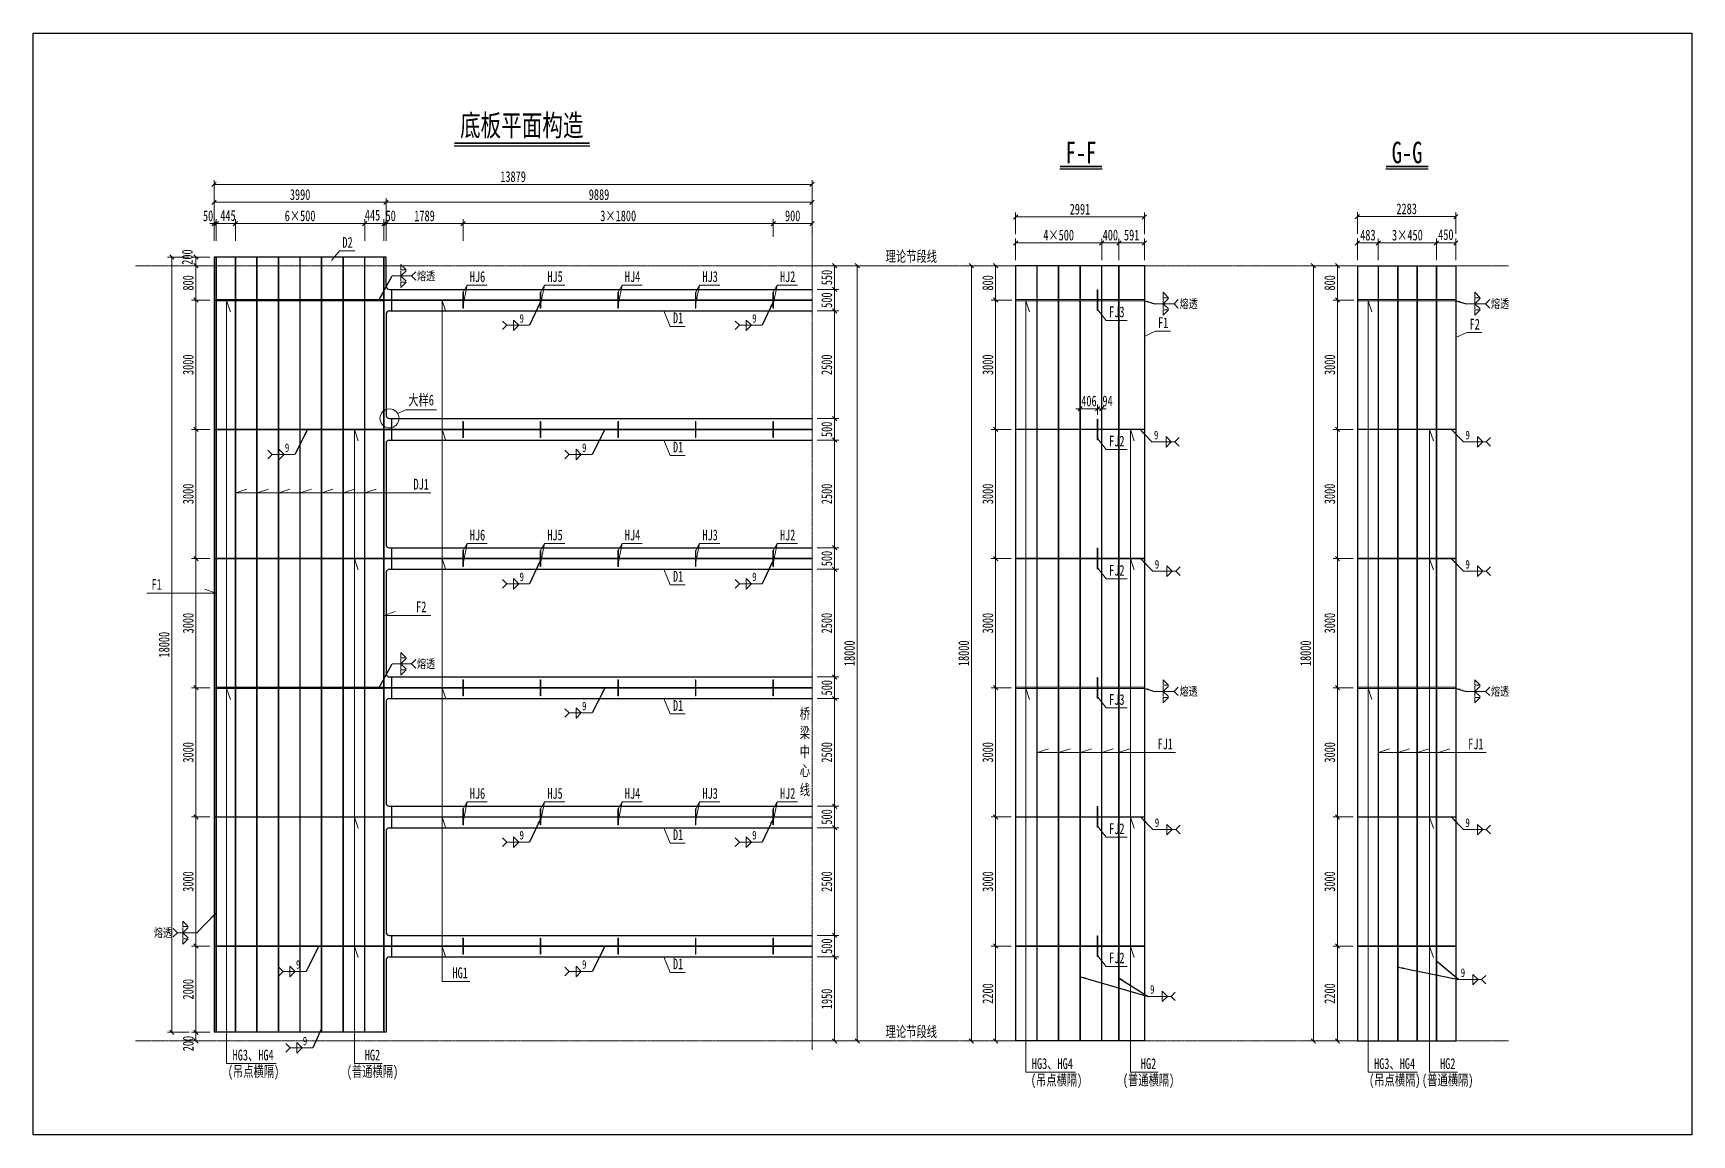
# Model space of a CAD drawing. Header units: millimetres. Extents: x 44597 to 300567, y -113054 to 73044.
# Drawn here: x 152067 to 190567, y -61894 to -36314 of the extents above; entities that cross this region are included whole.
import ezdxf
from ezdxf.enums import TextEntityAlignment as Align

# ---------------------------------------------------------------- set-up
doc = ezdxf.new("R2010")
doc.units = ezdxf.units.MM
doc.linetypes.add('CENTER2', pattern=[28.575, 19.05, -3.175, 3.175, -3.175])
doc.layers.get('Defpoints').update_dxf_attribs({"color": 8})
for name, color, linetype, lineweight in [('Dim', 4, 'Continuous', 15), ('中心线', 2, 'CENTER2', 15), ('文字', 7, 'Continuous', 15), ('标注线及字体', 2, 'Continuous', 15), ('细实线', 4, 'Continuous', 15), ('钢板粗线', 1, 'Continuous', 25)]:
    doc.layers.add(name, color=color, linetype=linetype, lineweight=lineweight)
doc.layers.add('Text', color=4, linetype='Continuous')
doc.styles.add('111', font='', dxfattribs={"width": 0.7})
doc.styles.add('BM_Dim', font='', dxfattribs={"width": 0.85})
doc.styles.add('SMEDI', font='', dxfattribs={"width": 0.75})
doc.styles.get("Standard").update_dxf_attribs({"font": ''})
doc.styles.get('111').set_extended_font_data('仿宋_GB2312')
doc.styles.get('BM_Dim').set_extended_font_data('仿宋_GB2312')
doc.styles.get('SMEDI').set_extended_font_data('仿宋_GB2312')
doc.styles.get('Standard').set_extended_font_data('仿宋_GB2312')
doc.dimstyles.new('200', dxfattribs={"dimscale": 0, "dimtxt": 2.5, "dimasz": 1, "dimexe": 1, "dimexo": 1, "dimgap": 0.6, "dimtad": 1, "dimdec": 0, "dimdsep": 46, "dimtxsty": '111', "dimblk": 'OBLIQUE', "dimcen": 0, "dimclrd": 4, "dimclre": 4, "dimclrt": 4, "dimadec": 1, "dimazin": 2, "dimtfac": 1, "dimtdec": 0, "dimtix": 1, "dimtmove": 2, "dimatfit": 3, "dimfxl": 4, "dimfxlon": 1, "dimtolj": 1, "dimlwd": -1, "dimlwe": -1, "dimarcsym": 0})
doc.dimstyles.new('MSteel_1.0_1.0', dxfattribs={"dimtxt": 3, "dimasz": 1.2, "dimexe": 1, "dimexo": 1, "dimgap": 1, "dimtad": 3, "dimtoh": 1, "dimdec": 0, "dimzin": 0, "dimdsep": 46, "dimtxsty": 'Standard', "dimblk": 'ARCHTICK', "dimcen": 0.09, "dimclrd": 3, "dimclre": 3, "dimadec": 0, "dimazin": 0, "dimtfac": 1, "dimtdec": 4, "dimtofl": 0, "dimtmove": 0, "dimatfit": 3, "dimfxl": 1, "dimtolj": 1, "dimtzin": 0, "dimarcsym": 0})

msp = doc.modelspace()

# ---------------------------------------------------------------- texts
at = {"layer": 'Text', "style": 'SMEDI', "width": 0.75}
for p in [(163356.1, -42936.3), (168756.1, -42936.3), (178081.6, -45644), (185310.8, -45644), (157909.4, -45938.1), (164806.7, -45938.1), (163356.1, -48936.3), (168756.1, -48936.3), (178100.9, -48646.2), (185310.8, -48646.2), (164806.7, -51938.1), (178100.9, -54646.2), (185310.8, -54646.2), (163356.1, -54936.3), (168756.1, -54936.3), (158166.9, -57938.1), (164806.7, -57938.1), (185201.8, -58129.3), (177992, -58517.2), (158324.9, -59715)]:
    msp.add_text('9', height=200, dxfattribs=at).set_placement(p, align=Align.MIDDLE_LEFT)
at = {"layer": '文字', "style": 'BM_Dim', "width": 0.7}
for s, p in [('D2', (159363.4, -41373.2)), ('理论节段线', (172449.3, -41697)), ('HJ6', (162379.1, -42165.8)), ('HJ5', (164179.1, -42165.8)), ('HJ4', (165979.1, -42165.8)), ('HJ3', (167779.1, -42165.8)), ('HJ2', (169579.1, -42165.8)), ('FJ3', (177219.1, -42985.6)), ('D1', (167035.3, -43124.2)), ('F1', (178296.7, -43236)), ('F2', (185525.9, -43270.5)), ('大样6', (161071.3, -45031.1)), ('D1', (167035.3, -46124.2)), ('FJ2', (177219.1, -45985.6)), ('DJ1', (161073.7, -46986.9)), ('HJ6', (162379.1, -48165.8)), ('HJ5', (164179.1, -48165.8)), ('HJ4', (165979.1, -48165.8)), ('HJ3', (167779.1, -48165.8)), ('HJ2', (169579.1, -48165.8)), ('D1', (167035.3, -49124.2)), ('FJ2', (177219.1, -48985.6)), ('F1', (154931.5, -49313.5)), ('F2', (161073.7, -49833.2)), ('D1', (167035.3, -52124.2)), ('桥', (169979.3, -52314)), ('FJ3', (177219.1, -51985.6)), ('梁', (169979.3, -52756)), ('FJ1', (178343.4, -53017)), ('FJ1', (185553.3, -53017)), ('中', (169979.3, -53198.1)), ('心', (169979.3, -53640.1)), ('HJ6', (162379.1, -54165.8)), ('HJ5', (164179.1, -54165.8)), ('HJ4', (165979.1, -54165.8)), ('HJ3', (167779.1, -54165.8)), ('HJ2', (169579.1, -54165.8)), ('线', (169979.3, -54082.1)), ('FJ2', (177219.1, -54985.6)), ('D1', (167035.3, -55124.2)), ('FJ2', (177219.1, -57985.6)), ('HG1', (161977.1, -58331.4)), ('D1', (167035.3, -58124.2)), ('理论节段线', (172449.3, -59697)), ('HG3、HG4', (157172.2, -60240.4)), ('HG2', (159941.9, -60240.4)), ('(吊点横隔)', (157181.1, -60620.3)), ('(普通横隔)', (159941.9, -60620.3)), ('HG3、HG4', (175723.7, -60440.4)), ('HG2', (177956.7, -60440.4)), ('HG3、HG4', (183666.9, -60440.4)), ('HG2', (184899.9, -60440.4)), ('(吊点横隔)', (175820.6, -60820.3)), ('(普通横隔)', (177956.7, -60820.3)), ('(吊点横隔)', (183672, -60820.3)), ('(普通横隔)', (184899.9, -60820.3))]:
    msp.add_text(s, height=250, dxfattribs=at).set_placement(p, align=Align.BOTTOM_CENTER)
at = {"layer": '标注线及字体', "style": '111', "width": 0.7}
for s, p in [('底板平面构造', (163406.9, -38446.4)), ('F-F', (176387.4, -39083.6)), ('G-G', (183957.2, -39083.6))]:
    msp.add_text(s, height=500, dxfattribs=at).set_placement(p, align=Align.MIDDLE)

# ---------------------------------------------------------------- blocks, each defined once
blk = doc.blocks.new('_Oblique')
at = {"color": 0, "linetype": 'ByBlock', "lineweight": -2}
blk.add_line((-0.5, -0.5), (0.5, 0.5), dxfattribs=at)
blk = doc.blocks.new('*D73')
at = {"layer": 'Defpoints', "color": 0, "transparency": 16777216}
for p in [(170146, -40736), (169246, -41140), (170146, -41140)]:
    blk.add_point(p, dxfattribs=at)
at = {"layer": '细实线', "color": 4, "transparency": 16777216}
for p, q in [((169246, -41040), (169246, -40636)), ((169246, -40736), (170146, -40736)), ((170146, -41040), (170146, -40636))]:
    blk.add_line(p, q, dxfattribs=at)
at = {"layer": '细实线', "color": 4, "transparency": 16777216, "xscale": 99.99999999999999, "yscale": 99.99999999999999, "zscale": 99.99999999999999, "rotation": 180}
blk.add_blockref('_Oblique', (169246, -40736), dxfattribs=at)
at = {"layer": '细实线', "color": 4, "transparency": 16777216, "xscale": 99.99999999999999, "yscale": 99.99999999999999, "zscale": 99.99999999999999}
blk.add_blockref('_Oblique', (170146, -40736), dxfattribs=at)
at = {"layer": '细实线', "color": 4, "transparency": 16777216, "insert": (169696, -40557), "char_height": 250, "attachment_point": 5, "style": '111'}
blk.add_mtext('\\A1;900', dxfattribs=at)
blk = doc.blocks.new('*D74')
at = {"layer": 'Defpoints', "color": 0, "transparency": 16777216}
for p in [(169246, -40736), (169246, -41140), (162046, -42127)]:
    blk.add_point(p, dxfattribs=at)
at = {"layer": '细实线', "color": 4, "transparency": 16777216}
for p, q in [((162046, -41136), (162046, -40636)), ((162046, -40736), (169246, -40736)), ((169246, -41040), (169246, -40636))]:
    blk.add_line(p, q, dxfattribs=at)
at = {"layer": '细实线', "color": 4, "transparency": 16777216, "xscale": 99.99999999999999, "yscale": 99.99999999999999, "zscale": 99.99999999999999, "rotation": 180}
blk.add_blockref('_Oblique', (162046, -40736), dxfattribs=at)
at = {"layer": '细实线', "color": 4, "transparency": 16777216, "xscale": 99.99999999999999, "yscale": 99.99999999999999, "zscale": 99.99999999999999}
blk.add_blockref('_Oblique', (169246, -40736), dxfattribs=at)
at = {"layer": '细实线', "color": 4, "transparency": 16777216, "insert": (165646, -40557), "char_height": 250, "attachment_point": 5, "style": '111'}
blk.add_mtext('\\A1;3×1800', dxfattribs=at)
blk = doc.blocks.new('*D75')
at = {"layer": 'Defpoints', "color": 0, "transparency": 16777216}
for p in [(160257, -40736), (162046, -41140), (160257, -41356)]:
    blk.add_point(p, dxfattribs=at)
at = {"layer": '细实线', "color": 4, "transparency": 16777216}
for p, q in [((160257, -41136), (160257, -40636)), ((162046, -40736), (160257, -40736)), ((162046, -41040), (162046, -40636))]:
    blk.add_line(p, q, dxfattribs=at)
at = {"layer": '细实线', "color": 4, "transparency": 16777216, "xscale": 99.99999999999999, "yscale": 99.99999999999999, "zscale": 99.99999999999999, "rotation": 180}
blk.add_blockref('_Oblique', (160257, -40736), dxfattribs=at)
at = {"layer": '细实线', "color": 4, "transparency": 16777216, "xscale": 99.99999999999999, "yscale": 99.99999999999999, "zscale": 99.99999999999999}
blk.add_blockref('_Oblique', (162046, -40736), dxfattribs=at)
at = {"layer": '细实线', "color": 4, "transparency": 16777216, "insert": (161151, -40557), "char_height": 250, "attachment_point": 5, "style": '111'}
blk.add_mtext('\\A1;1789', dxfattribs=at)
blk = doc.blocks.new('*D76')
at = {"layer": 'Defpoints', "color": 0, "transparency": 16777216}
for p in [(159762, -40736), (159762, -41313), (160207, -41313)]:
    blk.add_point(p, dxfattribs=at)
at = {"layer": '细实线', "color": 4, "transparency": 16777216}
for p, q in [((159762, -41136), (159762, -40636)), ((160207, -40736), (159762, -40736)), ((160207, -41136), (160207, -40636))]:
    blk.add_line(p, q, dxfattribs=at)
at = {"layer": '细实线', "color": 4, "transparency": 16777216, "xscale": 99.99999999999999, "yscale": 99.99999999999999, "zscale": 99.99999999999999, "rotation": 180}
blk.add_blockref('_Oblique', (159762, -40736), dxfattribs=at)
at = {"layer": '细实线', "color": 4, "transparency": 16777216, "xscale": 99.99999999999999, "yscale": 99.99999999999999, "zscale": 99.99999999999999}
blk.add_blockref('_Oblique', (160207, -40736), dxfattribs=at)
at = {"layer": '细实线', "color": 4, "transparency": 16777216, "insert": (159943, -40541), "char_height": 250, "attachment_point": 5, "style": '111'}
blk.add_mtext('\\A1;445', dxfattribs=at)
blk = doc.blocks.new('*D77')
at = {"layer": 'Defpoints', "color": 0, "transparency": 16777216}
for p in [(156762, -40736), (156762, -41313), (159762, -41313)]:
    blk.add_point(p, dxfattribs=at)
at = {"layer": '细实线', "color": 4, "transparency": 16777216}
for p, q in [((156762, -41136), (156762, -40636)), ((159762, -40736), (156762, -40736)), ((159762, -41136), (159762, -40636))]:
    blk.add_line(p, q, dxfattribs=at)
at = {"layer": '细实线', "color": 4, "transparency": 16777216, "xscale": 99.99999999999999, "yscale": 99.99999999999999, "zscale": 99.99999999999999, "rotation": 180}
blk.add_blockref('_Oblique', (156762, -40736), dxfattribs=at)
at = {"layer": '细实线', "color": 4, "transparency": 16777216, "xscale": 99.99999999999999, "yscale": 99.99999999999999, "zscale": 99.99999999999999}
blk.add_blockref('_Oblique', (159762, -40736), dxfattribs=at)
at = {"layer": '细实线', "color": 4, "transparency": 16777216, "insert": (158262, -40557), "char_height": 250, "attachment_point": 5, "style": '111'}
blk.add_mtext('\\A1;6×500', dxfattribs=at)
blk = doc.blocks.new('*D78')
at = {"layer": 'Defpoints', "color": 0, "transparency": 16777216}
for p in [(156317, -40736), (156317, -41313), (156762, -41313)]:
    blk.add_point(p, dxfattribs=at)
at = {"layer": '细实线', "color": 4, "transparency": 16777216}
for p, q in [((156317, -41136), (156317, -40636)), ((156762, -40736), (156317, -40736)), ((156762, -41136), (156762, -40636))]:
    blk.add_line(p, q, dxfattribs=at)
at = {"layer": '细实线', "color": 4, "transparency": 16777216, "xscale": 99.99999999999999, "yscale": 99.99999999999999, "zscale": 99.99999999999999, "rotation": 180}
blk.add_blockref('_Oblique', (156317, -40736), dxfattribs=at)
at = {"layer": '细实线', "color": 4, "transparency": 16777216, "xscale": 99.99999999999999, "yscale": 99.99999999999999, "zscale": 99.99999999999999}
blk.add_blockref('_Oblique', (156762, -40736), dxfattribs=at)
at = {"layer": '细实线', "color": 4, "transparency": 16777216, "insert": (156588, -40551), "char_height": 250, "attachment_point": 5, "style": '111'}
blk.add_mtext('\\A1;445', dxfattribs=at)
blk = doc.blocks.new('*D79')
at = {"layer": 'Defpoints', "color": 0, "transparency": 16777216}
for p in [(156267, -39826), (156267, -40378), (170146, -40292)]:
    blk.add_point(p, dxfattribs=at)
at = {"layer": '细实线', "color": 4, "transparency": 16777216}
for p, q in [((156267, -40226), (156267, -39726)), ((170146, -39826), (156267, -39826)), ((170146, -40192), (170146, -39726))]:
    blk.add_line(p, q, dxfattribs=at)
at = {"layer": '细实线', "color": 4, "transparency": 16777216, "xscale": 99.99999999999999, "yscale": 99.99999999999999, "zscale": 99.99999999999999, "rotation": 180}
blk.add_blockref('_Oblique', (156267, -39826), dxfattribs=at)
at = {"layer": '细实线', "color": 4, "transparency": 16777216, "xscale": 99.99999999999999, "yscale": 99.99999999999999, "zscale": 99.99999999999999}
blk.add_blockref('_Oblique', (170146, -39826), dxfattribs=at)
at = {"layer": '细实线', "color": 4, "transparency": 16777216, "insert": (163206, -39647), "char_height": 250, "attachment_point": 5, "style": '111'}
blk.add_mtext('\\A1;13879', dxfattribs=at)
blk = doc.blocks.new('*D80')
at = {"layer": 'Defpoints', "color": 0, "transparency": 16777216}
for p in [(160207, -40736), (160207, -41140), (160257, -41140)]:
    blk.add_point(p, dxfattribs=at)
at = {"layer": '细实线', "color": 4, "transparency": 16777216}
for p, q in [((160207, -40736), (160107, -40736)), ((160207, -41040), (160207, -40636)), ((160257, -40736), (160207, -40736)), ((160257, -41040), (160257, -40636)), ((160257, -40736), (160357, -40736))]:
    blk.add_line(p, q, dxfattribs=at)
at = {"layer": '细实线', "color": 4, "transparency": 16777216, "xscale": 99.99999999999999, "yscale": 99.99999999999999, "zscale": 99.99999999999999}
blk.add_blockref('_Oblique', (160207, -40736), dxfattribs=at)
at = {"layer": '细实线', "color": 4, "transparency": 16777216, "xscale": 99.99999999999999, "yscale": 99.99999999999999, "zscale": 99.99999999999999, "rotation": 180}
blk.add_blockref('_Oblique', (160257, -40736), dxfattribs=at)
at = {"layer": '细实线', "color": 4, "transparency": 16777216, "insert": (160365, -40557), "char_height": 250, "attachment_point": 5, "style": '111'}
blk.add_mtext('\\A1;50', dxfattribs=at)
blk = doc.blocks.new('*D81')
at = {"layer": 'Defpoints', "color": 0, "transparency": 16777216}
for p in [(156267, -40736), (156317, -41150), (156267, -41313)]:
    blk.add_point(p, dxfattribs=at)
at = {"layer": '细实线', "color": 4, "transparency": 16777216}
for p, q in [((156267, -40736), (156167, -40736)), ((156267, -41136), (156267, -40636)), ((156317, -40736), (156267, -40736)), ((156317, -41050), (156317, -40636)), ((156317, -40736), (156417, -40736))]:
    blk.add_line(p, q, dxfattribs=at)
at = {"layer": '细实线', "color": 4, "transparency": 16777216, "xscale": 99.99999999999999, "yscale": 99.99999999999999, "zscale": 99.99999999999999}
blk.add_blockref('_Oblique', (156267, -40736), dxfattribs=at)
at = {"layer": '细实线', "color": 4, "transparency": 16777216, "xscale": 99.99999999999999, "yscale": 99.99999999999999, "zscale": 99.99999999999999, "rotation": 180}
blk.add_blockref('_Oblique', (156317, -40736), dxfattribs=at)
at = {"layer": '细实线', "color": 4, "transparency": 16777216, "insert": (156126, -40557), "char_height": 250, "attachment_point": 5, "style": '111'}
blk.add_mtext('\\A1;50', dxfattribs=at)
blk = doc.blocks.new('*D82')
at = {"layer": 'Defpoints', "color": 0, "transparency": 16777216}
for p in [(156267, -41713), (155845, -42513), (156267, -42513)]:
    blk.add_point(p, dxfattribs=at)
at = {"layer": '细实线', "color": 4, "transparency": 16777216}
for p, q in [((156167, -41713), (155745, -41713)), ((155845, -41713), (155845, -42513)), ((156167, -42513), (155745, -42513))]:
    blk.add_line(p, q, dxfattribs=at)
at = {"layer": '细实线', "color": 4, "transparency": 16777216, "xscale": 99.99999999999999, "yscale": 99.99999999999999, "zscale": 99.99999999999999}
for p, rotation in [((155845, -41713), 90), ((155845, -42513), 270)]:
    blk.add_blockref('_Oblique', p, dxfattribs=dict(at, rotation=rotation))
at = {"layer": '细实线', "color": 4, "transparency": 16777216, "insert": (155666, -42113), "char_height": 250, "attachment_point": 5, "rotation": 90, "style": '111'}
blk.add_mtext('\\A1;800', dxfattribs=at)
blk = doc.blocks.new('*D83')
at = {"layer": 'Defpoints', "color": 0, "transparency": 16777216}
for p in [(156267, -42513), (155845, -45513), (156267, -45513)]:
    blk.add_point(p, dxfattribs=at)
at = {"layer": '细实线', "color": 4, "transparency": 16777216}
for p, q in [((156167, -42513), (155745, -42513)), ((155845, -42513), (155845, -45513)), ((156167, -45513), (155745, -45513))]:
    blk.add_line(p, q, dxfattribs=at)
at = {"layer": '细实线', "color": 4, "transparency": 16777216, "xscale": 99.99999999999999, "yscale": 99.99999999999999, "zscale": 99.99999999999999}
for p, rotation in [((155845, -42513), 90), ((155845, -45513), 270)]:
    blk.add_blockref('_Oblique', p, dxfattribs=dict(at, rotation=rotation))
at = {"layer": '细实线', "color": 4, "transparency": 16777216, "insert": (155666, -44013), "char_height": 250, "attachment_point": 5, "rotation": 90, "style": '111'}
blk.add_mtext('\\A1;3000', dxfattribs=at)
blk = doc.blocks.new('*D84')
at = {"layer": 'Defpoints', "color": 0, "transparency": 16777216}
for p in [(156267, -45513), (155845, -48513), (156267, -48513)]:
    blk.add_point(p, dxfattribs=at)
at = {"layer": '细实线', "color": 4, "transparency": 16777216}
for p, q in [((156167, -45513), (155745, -45513)), ((155845, -45513), (155845, -48513)), ((156167, -48513), (155745, -48513))]:
    blk.add_line(p, q, dxfattribs=at)
at = {"layer": '细实线', "color": 4, "transparency": 16777216, "xscale": 99.99999999999999, "yscale": 99.99999999999999, "zscale": 99.99999999999999}
for p, rotation in [((155845, -45513), 90), ((155845, -48513), 270)]:
    blk.add_blockref('_Oblique', p, dxfattribs=dict(at, rotation=rotation))
at = {"layer": '细实线', "color": 4, "transparency": 16777216, "insert": (155666, -47013), "char_height": 250, "attachment_point": 5, "rotation": 90, "style": '111'}
blk.add_mtext('\\A1;3000', dxfattribs=at)
blk = doc.blocks.new('*D85')
at = {"layer": 'Defpoints', "color": 0, "transparency": 16777216}
for p in [(156267, -48513), (155845, -51513), (156267, -51513)]:
    blk.add_point(p, dxfattribs=at)
at = {"layer": '细实线', "color": 4, "transparency": 16777216}
for p, q in [((156167, -48513), (155745, -48513)), ((155845, -48513), (155845, -51513)), ((156167, -51513), (155745, -51513))]:
    blk.add_line(p, q, dxfattribs=at)
at = {"layer": '细实线', "color": 4, "transparency": 16777216, "xscale": 99.99999999999999, "yscale": 99.99999999999999, "zscale": 99.99999999999999}
for p, rotation in [((155845, -48513), 90), ((155845, -51513), 270)]:
    blk.add_blockref('_Oblique', p, dxfattribs=dict(at, rotation=rotation))
at = {"layer": '细实线', "color": 4, "transparency": 16777216, "insert": (155666, -50013), "char_height": 250, "attachment_point": 5, "rotation": 90, "style": '111'}
blk.add_mtext('\\A1;3000', dxfattribs=at)
blk = doc.blocks.new('*D86')
at = {"layer": 'Defpoints', "color": 0, "transparency": 16777216}
for p in [(156267, -51513), (155845, -54513), (156267, -54513)]:
    blk.add_point(p, dxfattribs=at)
at = {"layer": '细实线', "color": 4, "transparency": 16777216}
for p, q in [((156167, -51513), (155745, -51513)), ((155845, -51513), (155845, -54513)), ((156167, -54513), (155745, -54513))]:
    blk.add_line(p, q, dxfattribs=at)
at = {"layer": '细实线', "color": 4, "transparency": 16777216, "xscale": 99.99999999999999, "yscale": 99.99999999999999, "zscale": 99.99999999999999}
for p, rotation in [((155845, -51513), 90), ((155845, -54513), 270)]:
    blk.add_blockref('_Oblique', p, dxfattribs=dict(at, rotation=rotation))
at = {"layer": '细实线', "color": 4, "transparency": 16777216, "insert": (155666, -53013), "char_height": 250, "attachment_point": 5, "rotation": 90, "style": '111'}
blk.add_mtext('\\A1;3000', dxfattribs=at)
blk = doc.blocks.new('*D87')
at = {"layer": 'Defpoints', "color": 0, "transparency": 16777216}
for p in [(156267, -54513), (155845, -57513), (156267, -57513)]:
    blk.add_point(p, dxfattribs=at)
at = {"layer": '细实线', "color": 4, "transparency": 16777216}
for p, q in [((156167, -54513), (155745, -54513)), ((155845, -54513), (155845, -57513)), ((156167, -57513), (155745, -57513))]:
    blk.add_line(p, q, dxfattribs=at)
at = {"layer": '细实线', "color": 4, "transparency": 16777216, "xscale": 99.99999999999999, "yscale": 99.99999999999999, "zscale": 99.99999999999999}
for p, rotation in [((155845, -54513), 90), ((155845, -57513), 270)]:
    blk.add_blockref('_Oblique', p, dxfattribs=dict(at, rotation=rotation))
at = {"layer": '细实线', "color": 4, "transparency": 16777216, "insert": (155666, -56013), "char_height": 250, "attachment_point": 5, "rotation": 90, "style": '111'}
blk.add_mtext('\\A1;3000', dxfattribs=at)
blk = doc.blocks.new('*D88')
at = {"layer": 'Defpoints', "color": 0, "transparency": 16777216}
for p in [(156267, -57513), (155845, -59513), (156267, -59513)]:
    blk.add_point(p, dxfattribs=at)
at = {"layer": '细实线', "color": 4, "transparency": 16777216}
for p, q in [((156167, -57513), (155745, -57513)), ((155845, -57513), (155845, -59513)), ((156167, -59513), (155745, -59513))]:
    blk.add_line(p, q, dxfattribs=at)
at = {"layer": '细实线', "color": 4, "transparency": 16777216, "xscale": 99.99999999999999, "yscale": 99.99999999999999, "zscale": 99.99999999999999}
for p, rotation in [((155845, -57513), 90), ((155845, -59513), 270)]:
    blk.add_blockref('_Oblique', p, dxfattribs=dict(at, rotation=rotation))
at = {"layer": '细实线', "color": 4, "transparency": 16777216, "insert": (155666, -58513), "char_height": 250, "attachment_point": 5, "rotation": 90, "style": '111'}
blk.add_mtext('\\A1;2000', dxfattribs=at)
blk = doc.blocks.new('*D89')
at = {"layer": 'Defpoints', "color": 0, "transparency": 16777216}
for p in [(155986, -41513), (155285, -59513), (156002, -59513)]:
    blk.add_point(p, dxfattribs=at)
at = {"layer": '细实线', "color": 4, "transparency": 16777216}
for p, q in [((155685, -41513), (155185, -41513)), ((155285, -41513), (155285, -59513)), ((155685, -59513), (155185, -59513))]:
    blk.add_line(p, q, dxfattribs=at)
at = {"layer": '细实线', "color": 4, "transparency": 16777216, "xscale": 99.99999999999999, "yscale": 99.99999999999999, "zscale": 99.99999999999999}
for p, rotation in [((155285, -41513), 90), ((155285, -59513), 270)]:
    blk.add_blockref('_Oblique', p, dxfattribs=dict(at, rotation=rotation))
at = {"layer": '细实线', "color": 4, "transparency": 16777216, "insert": (155106, -50513), "char_height": 250, "attachment_point": 5, "rotation": 90, "style": '111'}
blk.add_mtext('\\A1;18000', dxfattribs=at)
blk = doc.blocks.new('*D90')
at = {"layer": 'Defpoints', "color": 0, "transparency": 16777216}
for p in [(170146, -41713), (170146, -42263), (170667, -42263)]:
    blk.add_point(p, dxfattribs=at)
at = {"layer": '细实线', "color": 4, "transparency": 16777216}
for p, q in [((170267, -41713), (170767, -41713)), ((170667, -41713), (170667, -42263)), ((170267, -42263), (170767, -42263))]:
    blk.add_line(p, q, dxfattribs=at)
at = {"layer": '细实线', "color": 4, "transparency": 16777216, "xscale": 99.99999999999999, "yscale": 99.99999999999999, "zscale": 99.99999999999999}
for p, rotation in [((170667, -41713), 90), ((170667, -42263), 270)]:
    blk.add_blockref('_Oblique', p, dxfattribs=dict(at, rotation=rotation))
at = {"layer": '细实线', "color": 4, "transparency": 16777216, "insert": (170488, -41988), "char_height": 250, "attachment_point": 5, "rotation": 90, "style": '111'}
blk.add_mtext('\\A1;550', dxfattribs=at)
blk = doc.blocks.new('*D91')
at = {"layer": 'Defpoints', "color": 0, "transparency": 16777216}
for p in [(170146, -42263), (170146, -42763), (170667, -42763)]:
    blk.add_point(p, dxfattribs=at)
at = {"layer": '细实线', "color": 4, "transparency": 16777216}
for p, q in [((170267, -42263), (170767, -42263)), ((170667, -42263), (170667, -42763)), ((170267, -42763), (170767, -42763))]:
    blk.add_line(p, q, dxfattribs=at)
at = {"layer": '细实线', "color": 4, "transparency": 16777216, "xscale": 99.99999999999999, "yscale": 99.99999999999999, "zscale": 99.99999999999999}
for p, rotation in [((170667, -42263), 90), ((170667, -42763), 270)]:
    blk.add_blockref('_Oblique', p, dxfattribs=dict(at, rotation=rotation))
at = {"layer": '细实线', "color": 4, "transparency": 16777216, "insert": (170488, -42513), "char_height": 250, "attachment_point": 5, "rotation": 90, "style": '111'}
blk.add_mtext('\\A1;500', dxfattribs=at)
blk = doc.blocks.new('*D92')
at = {"layer": 'Defpoints', "color": 0, "transparency": 16777216}
for p in [(170146, -42763), (170146, -45263), (170667, -45263)]:
    blk.add_point(p, dxfattribs=at)
at = {"layer": '细实线', "color": 4, "transparency": 16777216}
for p, q in [((170267, -42763), (170767, -42763)), ((170667, -42763), (170667, -45263)), ((170267, -45263), (170767, -45263))]:
    blk.add_line(p, q, dxfattribs=at)
at = {"layer": '细实线', "color": 4, "transparency": 16777216, "xscale": 99.99999999999999, "yscale": 99.99999999999999, "zscale": 99.99999999999999}
for p, rotation in [((170667, -42763), 90), ((170667, -45263), 270)]:
    blk.add_blockref('_Oblique', p, dxfattribs=dict(at, rotation=rotation))
at = {"layer": '细实线', "color": 4, "transparency": 16777216, "insert": (170488, -44013), "char_height": 250, "attachment_point": 5, "rotation": 90, "style": '111'}
blk.add_mtext('\\A1;2500', dxfattribs=at)
blk = doc.blocks.new('*D93')
at = {"layer": 'Defpoints', "color": 0, "transparency": 16777216}
for p in [(170146, -45263), (170146, -45763), (170667, -45763)]:
    blk.add_point(p, dxfattribs=at)
at = {"layer": '细实线', "color": 4, "transparency": 16777216}
for p, q in [((170267, -45263), (170767, -45263)), ((170667, -45263), (170667, -45763)), ((170267, -45763), (170767, -45763))]:
    blk.add_line(p, q, dxfattribs=at)
at = {"layer": '细实线', "color": 4, "transparency": 16777216, "xscale": 99.99999999999999, "yscale": 99.99999999999999, "zscale": 99.99999999999999}
for p, rotation in [((170667, -45263), 90), ((170667, -45763), 270)]:
    blk.add_blockref('_Oblique', p, dxfattribs=dict(at, rotation=rotation))
at = {"layer": '细实线', "color": 4, "transparency": 16777216, "insert": (170488, -45513), "char_height": 250, "attachment_point": 5, "rotation": 90, "style": '111'}
blk.add_mtext('\\A1;500', dxfattribs=at)
blk = doc.blocks.new('*D94')
at = {"layer": 'Defpoints', "color": 0, "transparency": 16777216}
for p in [(170146, -45763), (170146, -48263), (170667, -48263)]:
    blk.add_point(p, dxfattribs=at)
at = {"layer": '细实线', "color": 4, "transparency": 16777216}
for p, q in [((170267, -45763), (170767, -45763)), ((170667, -45763), (170667, -48263)), ((170267, -48263), (170767, -48263))]:
    blk.add_line(p, q, dxfattribs=at)
at = {"layer": '细实线', "color": 4, "transparency": 16777216, "xscale": 99.99999999999999, "yscale": 99.99999999999999, "zscale": 99.99999999999999}
for p, rotation in [((170667, -45763), 90), ((170667, -48263), 270)]:
    blk.add_blockref('_Oblique', p, dxfattribs=dict(at, rotation=rotation))
at = {"layer": '细实线', "color": 4, "transparency": 16777216, "insert": (170488, -47013), "char_height": 250, "attachment_point": 5, "rotation": 90, "style": '111'}
blk.add_mtext('\\A1;2500', dxfattribs=at)
blk = doc.blocks.new('*D95')
at = {"layer": 'Defpoints', "color": 0, "transparency": 16777216}
for p in [(170146, -48263), (170146, -48763), (170667, -48763)]:
    blk.add_point(p, dxfattribs=at)
at = {"layer": '细实线', "color": 4, "transparency": 16777216}
for p, q in [((170267, -48263), (170767, -48263)), ((170667, -48263), (170667, -48763)), ((170267, -48763), (170767, -48763))]:
    blk.add_line(p, q, dxfattribs=at)
at = {"layer": '细实线', "color": 4, "transparency": 16777216, "xscale": 99.99999999999999, "yscale": 99.99999999999999, "zscale": 99.99999999999999}
for p, rotation in [((170667, -48263), 90), ((170667, -48763), 270)]:
    blk.add_blockref('_Oblique', p, dxfattribs=dict(at, rotation=rotation))
at = {"layer": '细实线', "color": 4, "transparency": 16777216, "insert": (170488, -48513), "char_height": 250, "attachment_point": 5, "rotation": 90, "style": '111'}
blk.add_mtext('\\A1;500', dxfattribs=at)
blk = doc.blocks.new('*D96')
at = {"layer": 'Defpoints', "color": 0, "transparency": 16777216}
for p in [(170146, -48763), (170146, -51263), (170667, -51263)]:
    blk.add_point(p, dxfattribs=at)
at = {"layer": '细实线', "color": 4, "transparency": 16777216}
for p, q in [((170267, -48763), (170767, -48763)), ((170667, -48763), (170667, -51263)), ((170267, -51263), (170767, -51263))]:
    blk.add_line(p, q, dxfattribs=at)
at = {"layer": '细实线', "color": 4, "transparency": 16777216, "xscale": 99.99999999999999, "yscale": 99.99999999999999, "zscale": 99.99999999999999}
for p, rotation in [((170667, -48763), 90), ((170667, -51263), 270)]:
    blk.add_blockref('_Oblique', p, dxfattribs=dict(at, rotation=rotation))
at = {"layer": '细实线', "color": 4, "transparency": 16777216, "insert": (170488, -50013), "char_height": 250, "attachment_point": 5, "rotation": 90, "style": '111'}
blk.add_mtext('\\A1;2500', dxfattribs=at)
blk = doc.blocks.new('*D97')
at = {"layer": 'Defpoints', "color": 0, "transparency": 16777216}
for p in [(170146, -51263), (170146, -51763), (170667, -51763)]:
    blk.add_point(p, dxfattribs=at)
at = {"layer": '细实线', "color": 4, "transparency": 16777216}
for p, q in [((170267, -51263), (170767, -51263)), ((170667, -51263), (170667, -51763)), ((170267, -51763), (170767, -51763))]:
    blk.add_line(p, q, dxfattribs=at)
at = {"layer": '细实线', "color": 4, "transparency": 16777216, "xscale": 99.99999999999999, "yscale": 99.99999999999999, "zscale": 99.99999999999999}
for p, rotation in [((170667, -51263), 90), ((170667, -51763), 270)]:
    blk.add_blockref('_Oblique', p, dxfattribs=dict(at, rotation=rotation))
at = {"layer": '细实线', "color": 4, "transparency": 16777216, "insert": (170488, -51513), "char_height": 250, "attachment_point": 5, "rotation": 90, "style": '111'}
blk.add_mtext('\\A1;500', dxfattribs=at)
blk = doc.blocks.new('*D98')
at = {"layer": 'Defpoints', "color": 0, "transparency": 16777216}
for p in [(170146, -51763), (170146, -54263), (170667, -54263)]:
    blk.add_point(p, dxfattribs=at)
at = {"layer": '细实线', "color": 4, "transparency": 16777216}
for p, q in [((170267, -51763), (170767, -51763)), ((170667, -51763), (170667, -54263)), ((170267, -54263), (170767, -54263))]:
    blk.add_line(p, q, dxfattribs=at)
at = {"layer": '细实线', "color": 4, "transparency": 16777216, "xscale": 99.99999999999999, "yscale": 99.99999999999999, "zscale": 99.99999999999999}
for p, rotation in [((170667, -51763), 90), ((170667, -54263), 270)]:
    blk.add_blockref('_Oblique', p, dxfattribs=dict(at, rotation=rotation))
at = {"layer": '细实线', "color": 4, "transparency": 16777216, "insert": (170488, -53013), "char_height": 250, "attachment_point": 5, "rotation": 90, "style": '111'}
blk.add_mtext('\\A1;2500', dxfattribs=at)
blk = doc.blocks.new('*D99')
at = {"layer": 'Defpoints', "color": 0, "transparency": 16777216}
for p in [(170146, -54263), (170146, -54763), (170667, -54763)]:
    blk.add_point(p, dxfattribs=at)
at = {"layer": '细实线', "color": 4, "transparency": 16777216}
for p, q in [((170267, -54263), (170767, -54263)), ((170667, -54263), (170667, -54763)), ((170267, -54763), (170767, -54763))]:
    blk.add_line(p, q, dxfattribs=at)
at = {"layer": '细实线', "color": 4, "transparency": 16777216, "xscale": 99.99999999999999, "yscale": 99.99999999999999, "zscale": 99.99999999999999}
for p, rotation in [((170667, -54263), 90), ((170667, -54763), 270)]:
    blk.add_blockref('_Oblique', p, dxfattribs=dict(at, rotation=rotation))
at = {"layer": '细实线', "color": 4, "transparency": 16777216, "insert": (170488, -54513), "char_height": 250, "attachment_point": 5, "rotation": 90, "style": '111'}
blk.add_mtext('\\A1;500', dxfattribs=at)
blk = doc.blocks.new('*D100')
at = {"layer": 'Defpoints', "color": 0, "transparency": 16777216}
for p in [(170146, -54763), (170146, -57263), (170667, -57263)]:
    blk.add_point(p, dxfattribs=at)
at = {"layer": '细实线', "color": 4, "transparency": 16777216}
for p, q in [((170267, -54763), (170767, -54763)), ((170667, -54763), (170667, -57263)), ((170267, -57263), (170767, -57263))]:
    blk.add_line(p, q, dxfattribs=at)
at = {"layer": '细实线', "color": 4, "transparency": 16777216, "xscale": 99.99999999999999, "yscale": 99.99999999999999, "zscale": 99.99999999999999}
for p, rotation in [((170667, -54763), 90), ((170667, -57263), 270)]:
    blk.add_blockref('_Oblique', p, dxfattribs=dict(at, rotation=rotation))
at = {"layer": '细实线', "color": 4, "transparency": 16777216, "insert": (170488, -56013), "char_height": 250, "attachment_point": 5, "rotation": 90, "style": '111'}
blk.add_mtext('\\A1;2500', dxfattribs=at)
blk = doc.blocks.new('*D101')
at = {"layer": 'Defpoints', "color": 0, "transparency": 16777216}
for p in [(170146, -57263), (170146, -57763), (170667, -57763)]:
    blk.add_point(p, dxfattribs=at)
at = {"layer": '细实线', "color": 4, "transparency": 16777216}
for p, q in [((170267, -57263), (170767, -57263)), ((170667, -57263), (170667, -57763)), ((170267, -57763), (170767, -57763))]:
    blk.add_line(p, q, dxfattribs=at)
at = {"layer": '细实线', "color": 4, "transparency": 16777216, "xscale": 99.99999999999999, "yscale": 99.99999999999999, "zscale": 99.99999999999999}
for p, rotation in [((170667, -57263), 90), ((170667, -57763), 270)]:
    blk.add_blockref('_Oblique', p, dxfattribs=dict(at, rotation=rotation))
at = {"layer": '细实线', "color": 4, "transparency": 16777216, "insert": (170488, -57513), "char_height": 250, "attachment_point": 5, "rotation": 90, "style": '111'}
blk.add_mtext('\\A1;500', dxfattribs=at)
blk = doc.blocks.new('*D102')
at = {"layer": 'Defpoints', "color": 0, "transparency": 16777216}
for p in [(170146, -57763), (170146, -59713), (170667, -59713)]:
    blk.add_point(p, dxfattribs=at)
at = {"layer": '细实线', "color": 4, "transparency": 16777216}
for p, q in [((170267, -57763), (170767, -57763)), ((170667, -57763), (170667, -59713)), ((170267, -59713), (170767, -59713))]:
    blk.add_line(p, q, dxfattribs=at)
at = {"layer": '细实线', "color": 4, "transparency": 16777216, "xscale": 99.99999999999999, "yscale": 99.99999999999999, "zscale": 99.99999999999999}
for p, rotation in [((170667, -57763), 90), ((170667, -59713), 270)]:
    blk.add_blockref('_Oblique', p, dxfattribs=dict(at, rotation=rotation))
at = {"layer": '细实线', "color": 4, "transparency": 16777216, "insert": (170488, -58738), "char_height": 250, "attachment_point": 5, "rotation": 90, "style": '111'}
blk.add_mtext('\\A1;1950', dxfattribs=at)
blk = doc.blocks.new('*D103')
at = {"layer": 'Defpoints', "color": 0, "transparency": 16777216}
for p in [(170605, -41713), (170630, -59713), (171194, -59713)]:
    blk.add_point(p, dxfattribs=at)
at = {"layer": '细实线', "color": 4, "transparency": 16777216}
for p, q in [((170794, -41713), (171294, -41713)), ((171194, -41713), (171194, -59713)), ((170794, -59713), (171294, -59713))]:
    blk.add_line(p, q, dxfattribs=at)
at = {"layer": '细实线', "color": 4, "transparency": 16777216, "xscale": 99.99999999999999, "yscale": 99.99999999999999, "zscale": 99.99999999999999}
for p, rotation in [((171194, -41713), 90), ((171194, -59713), 270)]:
    blk.add_blockref('_Oblique', p, dxfattribs=dict(at, rotation=rotation))
at = {"layer": '细实线', "color": 4, "transparency": 16777216, "insert": (171015, -50713), "char_height": 250, "attachment_point": 5, "rotation": 90, "style": '111'}
blk.add_mtext('\\A1;18000', dxfattribs=at)
blk = doc.blocks.new('_ArchTick')
at = {"color": 0, "linetype": 'ByBlock', "const_width": 0.15}
blk.add_lwpolyline([(-0.5, -0.5), (0.5, 0.5)], dxfattribs=at)
blk = doc.blocks.new('全融透1')
at = {"layer": 'Dim'}
blk.add_line((0, 0), (4.48, 0), dxfattribs=at)
for points in [[(2, 2.65), (2, 1.41), (3.23, 1.41)], [(2, -2.65), (2, -1.41), (3.23, -1.41)]]:
    blk.add_lwpolyline(points, close=True, dxfattribs=at)
for points in [[(3.23, 1.21), (2, 0), (2, 1.21)], [(3.23, -1.21), (2, 0), (2, -1.21)], [(5.48, 1), (4.48, 0), (5.48, -1)]]:
    blk.add_lwpolyline(points, dxfattribs=at)
at = {"layer": 'Text', "style": 'SMEDI', "width": 0.75}
blk.add_text('熔透', height=2, dxfattribs=at).set_placement((5.77, 0), align=Align.MIDDLE_LEFT)
blk = doc.blocks.new('角焊缝1')
at = {"layer": 'Dim'}
blk.add_line((-3101.17, 370.22), (-3106.48, 370.22), dxfattribs=at)
blk.add_lwpolyline([(-3107.48, 369.22), (-3106.48, 370.22), (-3107.48, 371.22)], dxfattribs=at)
blk.add_lwpolyline([(-3104.91, 371.45), (-3104.91, 368.99), (-3103.68, 370.22)], close=True, dxfattribs=at)
blk = doc.blocks.new('全融透2')
at = {"layer": 'Dim'}
blk.add_line((0, 0), (-4.48, 0), dxfattribs=at)
for points in [[(-5.48, 1), (-4.48, 0), (-5.48, -1)], [(-2, 1.21), (-3.23, 0), (-3.23, 1.21)], [(-2, -1.21), (-3.23, 0), (-3.23, -1.21)]]:
    blk.add_lwpolyline(points, dxfattribs=at)
for points in [[(-3.23, 2.65), (-3.23, 1.41), (-2, 1.41)], [(-3.23, -2.65), (-3.23, -1.41), (-2, -1.41)]]:
    blk.add_lwpolyline(points, close=True, dxfattribs=at)
at = {"layer": 'Text', "style": 'SMEDI', "width": 0.75}
blk.add_text('熔透', height=2, dxfattribs=at).set_placement((-9.92, 0), align=Align.MIDDLE_LEFT)
blk = doc.blocks.new('*D104')
at = {"layer": 'Defpoints', "color": 0, "transparency": 16777216}
for p in [(177860, -40581), (174869, -41398), (177860, -41398)]:
    blk.add_point(p, dxfattribs=at)
at = {"layer": '细实线', "color": 4, "transparency": 16777216}
for p, q in [((174869, -40981), (174869, -40481)), ((174869, -40581), (177860, -40581)), ((177860, -40981), (177860, -40481))]:
    blk.add_line(p, q, dxfattribs=at)
at = {"layer": '细实线', "color": 4, "transparency": 16777216, "xscale": 99.99999999999999, "yscale": 99.99999999999999, "zscale": 99.99999999999999, "rotation": 180}
blk.add_blockref('_Oblique', (174869, -40581), dxfattribs=at)
at = {"layer": '细实线', "color": 4, "transparency": 16777216, "xscale": 99.99999999999999, "yscale": 99.99999999999999, "zscale": 99.99999999999999}
blk.add_blockref('_Oblique', (177860, -40581), dxfattribs=at)
at = {"layer": '细实线', "color": 4, "transparency": 16777216, "insert": (176364, -40402), "char_height": 250, "attachment_point": 5, "style": '111'}
blk.add_mtext('\\A1;2991', dxfattribs=at)
blk = doc.blocks.new('角焊缝2')
at = {"layer": 'Dim'}
blk.add_line((-3138.01, 370.22), (-3132.7, 370.22), dxfattribs=at)
blk.add_lwpolyline([(-3134.75, 371.45), (-3134.75, 368.99), (-3133.52, 370.22)], close=True, dxfattribs=at)
blk.add_lwpolyline([(-3131.7, 369.22), (-3132.7, 370.22), (-3131.7, 371.22)], dxfattribs=at)
blk = doc.blocks.new('*D105')
at = {"layer": 'Defpoints', "color": 0, "transparency": 16777216}
for p in [(176869, -41183), (174869, -41713), (176869, -41713)]:
    blk.add_point(p, dxfattribs=at)
at = {"layer": '细实线', "color": 4, "transparency": 16777216}
for p, q in [((174869, -41583), (174869, -41083)), ((174869, -41183), (176869, -41183)), ((176869, -41583), (176869, -41083))]:
    blk.add_line(p, q, dxfattribs=at)
at = {"layer": '细实线', "color": 4, "transparency": 16777216, "xscale": 99.99999999999999, "yscale": 99.99999999999999, "zscale": 99.99999999999999, "rotation": 180}
blk.add_blockref('_Oblique', (174869, -41183), dxfattribs=at)
at = {"layer": '细实线', "color": 4, "transparency": 16777216, "xscale": 99.99999999999999, "yscale": 99.99999999999999, "zscale": 99.99999999999999}
blk.add_blockref('_Oblique', (176869, -41183), dxfattribs=at)
at = {"layer": '细实线', "color": 4, "transparency": 16777216, "insert": (175869, -41004), "char_height": 250, "attachment_point": 5, "style": '111'}
blk.add_mtext('\\A1;4×500', dxfattribs=at)
blk = doc.blocks.new('*D106')
at = {"layer": 'Defpoints', "color": 0, "transparency": 16777216}
for p in [(177860, -41183), (177269, -41713), (177860, -41713)]:
    blk.add_point(p, dxfattribs=at)
at = {"layer": '细实线', "color": 4, "transparency": 16777216}
for p, q in [((177269, -41583), (177269, -41083)), ((177269, -41183), (177860, -41183)), ((177860, -41583), (177860, -41083))]:
    blk.add_line(p, q, dxfattribs=at)
at = {"layer": '细实线', "color": 4, "transparency": 16777216, "xscale": 99.99999999999999, "yscale": 99.99999999999999, "zscale": 99.99999999999999, "rotation": 180}
blk.add_blockref('_Oblique', (177269, -41183), dxfattribs=at)
at = {"layer": '细实线', "color": 4, "transparency": 16777216, "xscale": 99.99999999999999, "yscale": 99.99999999999999, "zscale": 99.99999999999999}
blk.add_blockref('_Oblique', (177860, -41183), dxfattribs=at)
at = {"layer": '细实线', "color": 4, "transparency": 16777216, "insert": (177564, -41004), "char_height": 250, "attachment_point": 5, "style": '111'}
blk.add_mtext('\\A1;591', dxfattribs=at)
blk = doc.blocks.new('*D107')
at = {"layer": 'Defpoints', "color": 0, "transparency": 16777216}
for p in [(174826, -42513), (174405, -45513), (174869, -45513)]:
    blk.add_point(p, dxfattribs=at)
at = {"layer": '细实线', "color": 4, "transparency": 16777216}
for p, q in [((174726, -42513), (174305, -42513)), ((174405, -42513), (174405, -45513)), ((174769, -45513), (174305, -45513))]:
    blk.add_line(p, q, dxfattribs=at)
at = {"layer": '细实线', "color": 4, "transparency": 16777216, "xscale": 99.99999999999999, "yscale": 99.99999999999999, "zscale": 99.99999999999999}
for p, rotation in [((174405, -42513), 90), ((174405, -45513), 270)]:
    blk.add_blockref('_Oblique', p, dxfattribs=dict(at, rotation=rotation))
at = {"layer": '细实线', "color": 4, "transparency": 16777216, "insert": (174226, -44013), "char_height": 250, "attachment_point": 5, "rotation": 90, "style": '111'}
blk.add_mtext('\\A1;3000', dxfattribs=at)
blk = doc.blocks.new('*D108')
at = {"layer": 'Defpoints', "color": 0, "transparency": 16777216}
for p in [(174546, -41713), (173845, -59713), (174562, -59713)]:
    blk.add_point(p, dxfattribs=at)
at = {"layer": '细实线', "color": 4, "transparency": 16777216}
for p, q in [((174245, -41713), (173745, -41713)), ((173845, -41713), (173845, -59713)), ((174245, -59713), (173745, -59713))]:
    blk.add_line(p, q, dxfattribs=at)
at = {"layer": '细实线', "color": 4, "transparency": 16777216, "xscale": 99.99999999999999, "yscale": 99.99999999999999, "zscale": 99.99999999999999}
for p, rotation in [((173845, -41713), 90), ((173845, -59713), 270)]:
    blk.add_blockref('_Oblique', p, dxfattribs=dict(at, rotation=rotation))
at = {"layer": '细实线', "color": 4, "transparency": 16777216, "insert": (173666, -50713), "char_height": 250, "attachment_point": 5, "rotation": 90, "style": '111'}
blk.add_mtext('\\A1;18000', dxfattribs=at)
blk = doc.blocks.new('*D109')
at = {"layer": 'Defpoints', "color": 0, "transparency": 16777216}
for p in [(174826, -45513), (174405, -48513), (174869, -48513)]:
    blk.add_point(p, dxfattribs=at)
at = {"layer": '细实线', "color": 4, "transparency": 16777216}
for p, q in [((174726, -45513), (174305, -45513)), ((174405, -45513), (174405, -48513)), ((174769, -48513), (174305, -48513))]:
    blk.add_line(p, q, dxfattribs=at)
at = {"layer": '细实线', "color": 4, "transparency": 16777216, "xscale": 99.99999999999999, "yscale": 99.99999999999999, "zscale": 99.99999999999999}
for p, rotation in [((174405, -45513), 90), ((174405, -48513), 270)]:
    blk.add_blockref('_Oblique', p, dxfattribs=dict(at, rotation=rotation))
at = {"layer": '细实线', "color": 4, "transparency": 16777216, "insert": (174226, -47013), "char_height": 250, "attachment_point": 5, "rotation": 90, "style": '111'}
blk.add_mtext('\\A1;3000', dxfattribs=at)
blk = doc.blocks.new('*D110')
at = {"layer": 'Defpoints', "color": 0, "transparency": 16777216}
for p in [(174826, -48513), (174405, -51513), (174869, -51513)]:
    blk.add_point(p, dxfattribs=at)
at = {"layer": '细实线', "color": 4, "transparency": 16777216}
for p, q in [((174726, -48513), (174305, -48513)), ((174405, -48513), (174405, -51513)), ((174769, -51513), (174305, -51513))]:
    blk.add_line(p, q, dxfattribs=at)
at = {"layer": '细实线', "color": 4, "transparency": 16777216, "xscale": 99.99999999999999, "yscale": 99.99999999999999, "zscale": 99.99999999999999}
for p, rotation in [((174405, -48513), 90), ((174405, -51513), 270)]:
    blk.add_blockref('_Oblique', p, dxfattribs=dict(at, rotation=rotation))
at = {"layer": '细实线', "color": 4, "transparency": 16777216, "insert": (174226, -50013), "char_height": 250, "attachment_point": 5, "rotation": 90, "style": '111'}
blk.add_mtext('\\A1;3000', dxfattribs=at)
blk = doc.blocks.new('*D111')
at = {"layer": 'Defpoints', "color": 0, "transparency": 16777216}
for p in [(174826, -51513), (174405, -54513), (174869, -54513)]:
    blk.add_point(p, dxfattribs=at)
at = {"layer": '细实线', "color": 4, "transparency": 16777216}
for p, q in [((174726, -51513), (174305, -51513)), ((174405, -51513), (174405, -54513)), ((174769, -54513), (174305, -54513))]:
    blk.add_line(p, q, dxfattribs=at)
at = {"layer": '细实线', "color": 4, "transparency": 16777216, "xscale": 99.99999999999999, "yscale": 99.99999999999999, "zscale": 99.99999999999999}
for p, rotation in [((174405, -51513), 90), ((174405, -54513), 270)]:
    blk.add_blockref('_Oblique', p, dxfattribs=dict(at, rotation=rotation))
at = {"layer": '细实线', "color": 4, "transparency": 16777216, "insert": (174226, -53013), "char_height": 250, "attachment_point": 5, "rotation": 90, "style": '111'}
blk.add_mtext('\\A1;3000', dxfattribs=at)
blk = doc.blocks.new('*D112')
at = {"layer": 'Defpoints', "color": 0, "transparency": 16777216}
for p in [(174826, -54513), (174405, -57513), (174869, -57513)]:
    blk.add_point(p, dxfattribs=at)
at = {"layer": '细实线', "color": 4, "transparency": 16777216}
for p, q in [((174726, -54513), (174305, -54513)), ((174405, -54513), (174405, -57513)), ((174769, -57513), (174305, -57513))]:
    blk.add_line(p, q, dxfattribs=at)
at = {"layer": '细实线', "color": 4, "transparency": 16777216, "xscale": 99.99999999999999, "yscale": 99.99999999999999, "zscale": 99.99999999999999}
for p, rotation in [((174405, -54513), 90), ((174405, -57513), 270)]:
    blk.add_blockref('_Oblique', p, dxfattribs=dict(at, rotation=rotation))
at = {"layer": '细实线', "color": 4, "transparency": 16777216, "insert": (174226, -56013), "char_height": 250, "attachment_point": 5, "rotation": 90, "style": '111'}
blk.add_mtext('\\A1;3000', dxfattribs=at)
blk = doc.blocks.new('*D113')
at = {"layer": 'Defpoints', "color": 0, "transparency": 16777216}
for p in [(174826, -57513), (174405, -59713), (174859, -59713)]:
    blk.add_point(p, dxfattribs=at)
at = {"layer": '细实线', "color": 4, "transparency": 16777216}
for p, q in [((174726, -57513), (174305, -57513)), ((174405, -57513), (174405, -59713)), ((174759, -59713), (174305, -59713))]:
    blk.add_line(p, q, dxfattribs=at)
at = {"layer": '细实线', "color": 4, "transparency": 16777216, "xscale": 99.99999999999999, "yscale": 99.99999999999999, "zscale": 99.99999999999999}
for p, rotation in [((174405, -57513), 90), ((174405, -59713), 270)]:
    blk.add_blockref('_Oblique', p, dxfattribs=dict(at, rotation=rotation))
at = {"layer": '细实线', "color": 4, "transparency": 16777216, "insert": (174226, -58613), "char_height": 250, "attachment_point": 5, "rotation": 90, "style": '111'}
blk.add_mtext('\\A1;2200', dxfattribs=at)
blk = doc.blocks.new('*D114')
at = {"layer": 'Defpoints', "color": 0, "transparency": 16777216}
for p in [(174870, -41713), (174405, -42513), (174882, -42513)]:
    blk.add_point(p, dxfattribs=at)
at = {"layer": '细实线', "color": 4, "transparency": 16777216}
for p, q in [((174770, -41713), (174305, -41713)), ((174405, -41713), (174405, -42513)), ((174782, -42513), (174305, -42513))]:
    blk.add_line(p, q, dxfattribs=at)
at = {"layer": '细实线', "color": 4, "transparency": 16777216, "xscale": 99.99999999999999, "yscale": 99.99999999999999, "zscale": 99.99999999999999}
for p, rotation in [((174405, -41713), 90), ((174405, -42513), 270)]:
    blk.add_blockref('_Oblique', p, dxfattribs=dict(at, rotation=rotation))
at = {"layer": '细实线', "color": 4, "transparency": 16777216, "insert": (174226, -42113), "char_height": 250, "attachment_point": 5, "rotation": 90, "style": '111'}
blk.add_mtext('\\A1;800', dxfattribs=at)
blk = doc.blocks.new('*D115')
at = {"layer": 'Defpoints', "color": 0, "transparency": 16777216}
for p in [(183289, -41183), (182806, -41713), (183289, -41713)]:
    blk.add_point(p, dxfattribs=at)
at = {"layer": '细实线', "color": 4, "transparency": 16777216}
for p, q in [((182806, -41583), (182806, -41083)), ((182806, -41183), (183289, -41183)), ((183289, -41583), (183289, -41083))]:
    blk.add_line(p, q, dxfattribs=at)
at = {"layer": '细实线', "color": 4, "transparency": 16777216, "xscale": 99.99999999999999, "yscale": 99.99999999999999, "zscale": 99.99999999999999, "rotation": 180}
blk.add_blockref('_Oblique', (182806, -41183), dxfattribs=at)
at = {"layer": '细实线', "color": 4, "transparency": 16777216, "xscale": 99.99999999999999, "yscale": 99.99999999999999, "zscale": 99.99999999999999}
blk.add_blockref('_Oblique', (183289, -41183), dxfattribs=at)
at = {"layer": '细实线', "color": 4, "transparency": 16777216, "insert": (183047, -41004), "char_height": 250, "attachment_point": 5, "style": '111'}
blk.add_mtext('\\A1;483', dxfattribs=at)
blk = doc.blocks.new('*D116')
at = {"layer": 'Defpoints', "color": 0, "transparency": 16777216}
for p in [(185089, -41183), (184639, -41713), (185089, -41719)]:
    blk.add_point(p, dxfattribs=at)
at = {"layer": '细实线', "color": 4, "transparency": 16777216}
for p, q in [((184639, -41583), (184639, -41083)), ((184639, -41183), (185089, -41183)), ((185089, -41583), (185089, -41083))]:
    blk.add_line(p, q, dxfattribs=at)
at = {"layer": '细实线', "color": 4, "transparency": 16777216, "xscale": 99.99999999999999, "yscale": 99.99999999999999, "zscale": 99.99999999999999, "rotation": 180}
blk.add_blockref('_Oblique', (184639, -41183), dxfattribs=at)
at = {"layer": '细实线', "color": 4, "transparency": 16777216, "xscale": 99.99999999999999, "yscale": 99.99999999999999, "zscale": 99.99999999999999}
blk.add_blockref('_Oblique', (185089, -41183), dxfattribs=at)
at = {"layer": '细实线', "color": 4, "transparency": 16777216, "insert": (184857, -40994), "char_height": 250, "attachment_point": 5, "style": '111'}
blk.add_mtext('\\A1;450', dxfattribs=at)
blk = doc.blocks.new('*D117')
at = {"layer": 'Defpoints', "color": 0, "transparency": 16777216}
for p in [(185089, -40574), (182806, -41316), (185089, -41327)]:
    blk.add_point(p, dxfattribs=at)
at = {"layer": '细实线', "color": 4, "transparency": 16777216}
for p, q in [((182806, -40974), (182806, -40474)), ((182806, -40574), (185089, -40574)), ((185089, -40974), (185089, -40474))]:
    blk.add_line(p, q, dxfattribs=at)
at = {"layer": '细实线', "color": 4, "transparency": 16777216, "xscale": 99.99999999999999, "yscale": 99.99999999999999, "zscale": 99.99999999999999, "rotation": 180}
blk.add_blockref('_Oblique', (182806, -40574), dxfattribs=at)
at = {"layer": '细实线', "color": 4, "transparency": 16777216, "xscale": 99.99999999999999, "yscale": 99.99999999999999, "zscale": 99.99999999999999}
blk.add_blockref('_Oblique', (185089, -40574), dxfattribs=at)
at = {"layer": '细实线', "color": 4, "transparency": 16777216, "insert": (183947, -40395), "char_height": 250, "attachment_point": 5, "style": '111'}
blk.add_mtext('\\A1;2283', dxfattribs=at)
blk = doc.blocks.new('*D118')
at = {"layer": 'Defpoints', "color": 0, "transparency": 16777216}
for p in [(184639, -41183), (183289, -41713), (184639, -41713)]:
    blk.add_point(p, dxfattribs=at)
at = {"layer": '细实线', "color": 4, "transparency": 16777216}
for p, q in [((183289, -41583), (183289, -41083)), ((183289, -41183), (184639, -41183)), ((184639, -41583), (184639, -41083))]:
    blk.add_line(p, q, dxfattribs=at)
at = {"layer": '细实线', "color": 4, "transparency": 16777216, "xscale": 99.99999999999999, "yscale": 99.99999999999999, "zscale": 99.99999999999999, "rotation": 180}
blk.add_blockref('_Oblique', (183289, -41183), dxfattribs=at)
at = {"layer": '细实线', "color": 4, "transparency": 16777216, "xscale": 99.99999999999999, "yscale": 99.99999999999999, "zscale": 99.99999999999999}
blk.add_blockref('_Oblique', (184639, -41183), dxfattribs=at)
at = {"layer": '细实线', "color": 4, "transparency": 16777216, "insert": (183964, -41004), "char_height": 250, "attachment_point": 5, "style": '111'}
blk.add_mtext('\\A1;3×450', dxfattribs=at)
blk = doc.blocks.new('*D119')
at = {"layer": 'Defpoints', "color": 0, "transparency": 16777216}
for p in [(182763, -42513), (182342, -45513), (182806, -45513)]:
    blk.add_point(p, dxfattribs=at)
at = {"layer": '细实线', "color": 4, "transparency": 16777216}
for p, q in [((182663, -42513), (182242, -42513)), ((182342, -42513), (182342, -45513)), ((182706, -45513), (182242, -45513))]:
    blk.add_line(p, q, dxfattribs=at)
at = {"layer": '细实线', "color": 4, "transparency": 16777216, "xscale": 99.99999999999999, "yscale": 99.99999999999999, "zscale": 99.99999999999999}
for p, rotation in [((182342, -42513), 90), ((182342, -45513), 270)]:
    blk.add_blockref('_Oblique', p, dxfattribs=dict(at, rotation=rotation))
at = {"layer": '细实线', "color": 4, "transparency": 16777216, "insert": (182163, -44013), "char_height": 250, "attachment_point": 5, "rotation": 90, "style": '111'}
blk.add_mtext('\\A1;3000', dxfattribs=at)
blk = doc.blocks.new('*D120')
at = {"layer": 'Defpoints', "color": 0, "transparency": 16777216}
for p in [(182483, -41713), (181782, -59713), (182499, -59713)]:
    blk.add_point(p, dxfattribs=at)
at = {"layer": '细实线', "color": 4, "transparency": 16777216}
for p, q in [((182182, -41713), (181682, -41713)), ((181782, -41713), (181782, -59713)), ((182182, -59713), (181682, -59713))]:
    blk.add_line(p, q, dxfattribs=at)
at = {"layer": '细实线', "color": 4, "transparency": 16777216, "xscale": 99.99999999999999, "yscale": 99.99999999999999, "zscale": 99.99999999999999}
for p, rotation in [((181782, -41713), 90), ((181782, -59713), 270)]:
    blk.add_blockref('_Oblique', p, dxfattribs=dict(at, rotation=rotation))
at = {"layer": '细实线', "color": 4, "transparency": 16777216, "insert": (181603, -50713), "char_height": 250, "attachment_point": 5, "rotation": 90, "style": '111'}
blk.add_mtext('\\A1;18000', dxfattribs=at)
blk = doc.blocks.new('*D121')
at = {"layer": 'Defpoints', "color": 0, "transparency": 16777216}
for p in [(182763, -45513), (182342, -48513), (182806, -48513)]:
    blk.add_point(p, dxfattribs=at)
at = {"layer": '细实线', "color": 4, "transparency": 16777216}
for p, q in [((182663, -45513), (182242, -45513)), ((182342, -45513), (182342, -48513)), ((182706, -48513), (182242, -48513))]:
    blk.add_line(p, q, dxfattribs=at)
at = {"layer": '细实线', "color": 4, "transparency": 16777216, "xscale": 99.99999999999999, "yscale": 99.99999999999999, "zscale": 99.99999999999999}
for p, rotation in [((182342, -45513), 90), ((182342, -48513), 270)]:
    blk.add_blockref('_Oblique', p, dxfattribs=dict(at, rotation=rotation))
at = {"layer": '细实线', "color": 4, "transparency": 16777216, "insert": (182163, -47013), "char_height": 250, "attachment_point": 5, "rotation": 90, "style": '111'}
blk.add_mtext('\\A1;3000', dxfattribs=at)
blk = doc.blocks.new('*D122')
at = {"layer": 'Defpoints', "color": 0, "transparency": 16777216}
for p in [(182763, -48513), (182342, -51513), (182806, -51513)]:
    blk.add_point(p, dxfattribs=at)
at = {"layer": '细实线', "color": 4, "transparency": 16777216}
for p, q in [((182663, -48513), (182242, -48513)), ((182342, -48513), (182342, -51513)), ((182706, -51513), (182242, -51513))]:
    blk.add_line(p, q, dxfattribs=at)
at = {"layer": '细实线', "color": 4, "transparency": 16777216, "xscale": 99.99999999999999, "yscale": 99.99999999999999, "zscale": 99.99999999999999}
for p, rotation in [((182342, -48513), 90), ((182342, -51513), 270)]:
    blk.add_blockref('_Oblique', p, dxfattribs=dict(at, rotation=rotation))
at = {"layer": '细实线', "color": 4, "transparency": 16777216, "insert": (182163, -50013), "char_height": 250, "attachment_point": 5, "rotation": 90, "style": '111'}
blk.add_mtext('\\A1;3000', dxfattribs=at)
blk = doc.blocks.new('*D123')
at = {"layer": 'Defpoints', "color": 0, "transparency": 16777216}
for p in [(182763, -51513), (182342, -54513), (182806, -54513)]:
    blk.add_point(p, dxfattribs=at)
at = {"layer": '细实线', "color": 4, "transparency": 16777216}
for p, q in [((182663, -51513), (182242, -51513)), ((182342, -51513), (182342, -54513)), ((182706, -54513), (182242, -54513))]:
    blk.add_line(p, q, dxfattribs=at)
at = {"layer": '细实线', "color": 4, "transparency": 16777216, "xscale": 99.99999999999999, "yscale": 99.99999999999999, "zscale": 99.99999999999999}
for p, rotation in [((182342, -51513), 90), ((182342, -54513), 270)]:
    blk.add_blockref('_Oblique', p, dxfattribs=dict(at, rotation=rotation))
at = {"layer": '细实线', "color": 4, "transparency": 16777216, "insert": (182163, -53013), "char_height": 250, "attachment_point": 5, "rotation": 90, "style": '111'}
blk.add_mtext('\\A1;3000', dxfattribs=at)
blk = doc.blocks.new('*D124')
at = {"layer": 'Defpoints', "color": 0, "transparency": 16777216}
for p in [(182763, -54513), (182342, -57513), (182806, -57513)]:
    blk.add_point(p, dxfattribs=at)
at = {"layer": '细实线', "color": 4, "transparency": 16777216}
for p, q in [((182663, -54513), (182242, -54513)), ((182342, -54513), (182342, -57513)), ((182706, -57513), (182242, -57513))]:
    blk.add_line(p, q, dxfattribs=at)
at = {"layer": '细实线', "color": 4, "transparency": 16777216, "xscale": 99.99999999999999, "yscale": 99.99999999999999, "zscale": 99.99999999999999}
for p, rotation in [((182342, -54513), 90), ((182342, -57513), 270)]:
    blk.add_blockref('_Oblique', p, dxfattribs=dict(at, rotation=rotation))
at = {"layer": '细实线', "color": 4, "transparency": 16777216, "insert": (182163, -56013), "char_height": 250, "attachment_point": 5, "rotation": 90, "style": '111'}
blk.add_mtext('\\A1;3000', dxfattribs=at)
blk = doc.blocks.new('*D125')
at = {"layer": 'Defpoints', "color": 0, "transparency": 16777216}
for p in [(182763, -57513), (182342, -59713), (182796, -59713)]:
    blk.add_point(p, dxfattribs=at)
at = {"layer": '细实线', "color": 4, "transparency": 16777216}
for p, q in [((182663, -57513), (182242, -57513)), ((182342, -57513), (182342, -59713)), ((182696, -59713), (182242, -59713))]:
    blk.add_line(p, q, dxfattribs=at)
at = {"layer": '细实线', "color": 4, "transparency": 16777216, "xscale": 99.99999999999999, "yscale": 99.99999999999999, "zscale": 99.99999999999999}
for p, rotation in [((182342, -57513), 90), ((182342, -59713), 270)]:
    blk.add_blockref('_Oblique', p, dxfattribs=dict(at, rotation=rotation))
at = {"layer": '细实线', "color": 4, "transparency": 16777216, "insert": (182163, -58613), "char_height": 250, "attachment_point": 5, "rotation": 90, "style": '111'}
blk.add_mtext('\\A1;2200', dxfattribs=at)
blk = doc.blocks.new('*D126')
at = {"layer": 'Defpoints', "color": 0, "transparency": 16777216}
for p in [(182807, -41713), (182342, -42513), (182819, -42513)]:
    blk.add_point(p, dxfattribs=at)
at = {"layer": '细实线', "color": 4, "transparency": 16777216}
for p, q in [((182707, -41713), (182242, -41713)), ((182342, -41713), (182342, -42513)), ((182719, -42513), (182242, -42513))]:
    blk.add_line(p, q, dxfattribs=at)
at = {"layer": '细实线', "color": 4, "transparency": 16777216, "xscale": 99.99999999999999, "yscale": 99.99999999999999, "zscale": 99.99999999999999}
for p, rotation in [((182342, -41713), 90), ((182342, -42513), 270)]:
    blk.add_blockref('_Oblique', p, dxfattribs=dict(at, rotation=rotation))
at = {"layer": '细实线', "color": 4, "transparency": 16777216, "insert": (182163, -42113), "char_height": 250, "attachment_point": 5, "rotation": 90, "style": '111'}
blk.add_mtext('\\A1;800', dxfattribs=at)
blk = doc.blocks.new('*D467')
at = {"layer": 'Defpoints', "color": 0, "transparency": 16777216}
for p in [(177269, -41183), (176869, -41713), (177269, -41713)]:
    blk.add_point(p, dxfattribs=at)
at = {"layer": '细实线', "color": 4, "transparency": 16777216}
for p, q in [((176869, -41183), (176769, -41183)), ((176869, -41583), (176869, -41083)), ((176869, -41183), (177269, -41183)), ((177269, -41583), (177269, -41083)), ((177269, -41183), (177369, -41183))]:
    blk.add_line(p, q, dxfattribs=at)
at = {"layer": '细实线', "color": 4, "transparency": 16777216, "xscale": 99.99999999999999, "yscale": 99.99999999999999, "zscale": 99.99999999999999}
blk.add_blockref('_Oblique', (176869, -41183), dxfattribs=at)
at = {"layer": '细实线', "color": 4, "transparency": 16777216, "xscale": 99.99999999999999, "yscale": 99.99999999999999, "zscale": 99.99999999999999, "rotation": 180}
blk.add_blockref('_Oblique', (177269, -41183), dxfattribs=at)
at = {"layer": '细实线', "color": 4, "transparency": 16777216, "insert": (177069, -41004), "char_height": 250, "attachment_point": 5, "style": '111'}
blk.add_mtext('\\A1;400', dxfattribs=at)
blk = doc.blocks.new('*D468')
at = {"layer": 'Defpoints', "color": 0, "transparency": 16777216}
for p in [(176869, -45035), (176775, -45273), (176869, -45273)]:
    blk.add_point(p, dxfattribs=at)
at = {"layer": '细实线', "color": 4, "transparency": 16777216}
for p, q in [((176775, -45035), (176675, -45035)), ((176775, -45173), (176775, -44935)), ((176775, -45035), (176869, -45035)), ((176869, -45173), (176869, -44935)), ((176869, -45035), (176969, -45035))]:
    blk.add_line(p, q, dxfattribs=at)
at = {"layer": '细实线', "color": 4, "transparency": 16777216, "xscale": 99.99999999999999, "yscale": 99.99999999999999, "zscale": 99.99999999999999}
blk.add_blockref('_Oblique', (176775, -45035), dxfattribs=at)
at = {"layer": '细实线', "color": 4, "transparency": 16777216, "xscale": 99.99999999999999, "yscale": 99.99999999999999, "zscale": 99.99999999999999, "rotation": 180}
blk.add_blockref('_Oblique', (176869, -45035), dxfattribs=at)
at = {"layer": '细实线', "color": 4, "transparency": 16777216, "insert": (177004, -44856), "char_height": 250, "attachment_point": 5, "style": '111'}
blk.add_mtext('\\A1;94', dxfattribs=at)
blk = doc.blocks.new('*D469')
at = {"layer": 'Defpoints', "color": 0, "transparency": 16777216}
for p in [(176775, -45035), (176369, -45273), (176775, -45273)]:
    blk.add_point(p, dxfattribs=at)
at = {"layer": '细实线', "color": 4, "transparency": 16777216}
for p, q in [((176369, -45035), (176269, -45035)), ((176369, -45173), (176369, -44935)), ((176369, -45035), (176775, -45035)), ((176775, -45173), (176775, -44935)), ((176775, -45035), (176875, -45035))]:
    blk.add_line(p, q, dxfattribs=at)
at = {"layer": '细实线', "color": 4, "transparency": 16777216, "xscale": 99.99999999999999, "yscale": 99.99999999999999, "zscale": 99.99999999999999}
blk.add_blockref('_Oblique', (176369, -45035), dxfattribs=at)
at = {"layer": '细实线', "color": 4, "transparency": 16777216, "xscale": 99.99999999999999, "yscale": 99.99999999999999, "zscale": 99.99999999999999, "rotation": 180}
blk.add_blockref('_Oblique', (176775, -45035), dxfattribs=at)
at = {"layer": '细实线', "color": 4, "transparency": 16777216, "insert": (176572, -44856), "char_height": 250, "attachment_point": 5, "style": '111'}
blk.add_mtext('\\A1;406', dxfattribs=at)
blk = doc.blocks.new('*D489')
at = {"layer": 'Defpoints', "color": 0, "transparency": 16777216}
for p in [(156267, -40242), (156267, -40769), (160257, -40684)]:
    blk.add_point(p, dxfattribs=at)
at = {"layer": '细实线', "color": 4, "transparency": 16777216}
for p, q in [((156267, -40642), (156267, -40142)), ((160257, -40242), (156267, -40242)), ((160257, -40584), (160257, -40142))]:
    blk.add_line(p, q, dxfattribs=at)
at = {"layer": '细实线', "color": 4, "transparency": 16777216, "xscale": 99.99999999999999, "yscale": 99.99999999999999, "zscale": 99.99999999999999, "rotation": 180}
blk.add_blockref('_Oblique', (156267, -40242), dxfattribs=at)
at = {"layer": '细实线', "color": 4, "transparency": 16777216, "xscale": 99.99999999999999, "yscale": 99.99999999999999, "zscale": 99.99999999999999}
blk.add_blockref('_Oblique', (160257, -40242), dxfattribs=at)
at = {"layer": '细实线', "color": 4, "transparency": 16777216, "insert": (158262, -40064), "char_height": 250, "attachment_point": 5, "style": '111'}
blk.add_mtext('\\A1;3990', dxfattribs=at)
blk = doc.blocks.new('*D490')
at = {"layer": 'Defpoints', "color": 0, "transparency": 16777216}
for p in [(160257, -40242), (160257, -40769), (170146, -40805)]:
    blk.add_point(p, dxfattribs=at)
at = {"layer": '细实线', "color": 4, "transparency": 16777216}
for p, q in [((160257, -40642), (160257, -40142)), ((170146, -40242), (160257, -40242)), ((170146, -40642), (170146, -40142))]:
    blk.add_line(p, q, dxfattribs=at)
at = {"layer": '细实线', "color": 4, "transparency": 16777216, "xscale": 99.99999999999999, "yscale": 99.99999999999999, "zscale": 99.99999999999999, "rotation": 180}
blk.add_blockref('_Oblique', (160257, -40242), dxfattribs=at)
at = {"layer": '细实线', "color": 4, "transparency": 16777216, "xscale": 99.99999999999999, "yscale": 99.99999999999999, "zscale": 99.99999999999999}
blk.add_blockref('_Oblique', (170146, -40242), dxfattribs=at)
at = {"layer": '细实线', "color": 4, "transparency": 16777216, "insert": (165201, -40064), "char_height": 250, "attachment_point": 5, "style": '111'}
blk.add_mtext('\\A1;9889', dxfattribs=at)
blk = doc.blocks.new('*D491')
at = {"layer": 'Defpoints', "color": 0, "transparency": 16777216}
for p in [(155845, -41513), (156267, -41513), (156267, -41713)]:
    blk.add_point(p, dxfattribs=at)
at = {"layer": '细实线', "color": 4, "transparency": 16777216}
for p, q in [((156167, -41513), (155745, -41513)), ((155845, -41713), (155845, -41513)), ((156167, -41713), (155745, -41713))]:
    blk.add_line(p, q, dxfattribs=at)
at = {"layer": '细实线', "color": 4, "transparency": 16777216, "xscale": 99.99999999999999, "yscale": 99.99999999999999, "zscale": 99.99999999999999}
for p, rotation in [((155845, -41513), 90), ((155845, -41713), 270)]:
    blk.add_blockref('_Oblique', p, dxfattribs=dict(at, rotation=rotation))
at = {"layer": '细实线', "color": 4, "transparency": 16777216, "insert": (155645, -41513), "char_height": 250, "attachment_point": 5, "rotation": 90, "style": '111'}
blk.add_mtext('\\A1;200', dxfattribs=at)
blk = doc.blocks.new('*D492')
at = {"layer": 'Defpoints', "color": 0, "transparency": 16777216}
for p in [(156267, -59513), (155845, -59713), (156267, -59713)]:
    blk.add_point(p, dxfattribs=at)
at = {"layer": '细实线', "color": 4, "transparency": 16777216}
for p, q in [((156167, -59513), (155745, -59513)), ((155845, -59513), (155845, -59713)), ((156167, -59713), (155745, -59713))]:
    blk.add_line(p, q, dxfattribs=at)
at = {"layer": '细实线', "color": 4, "transparency": 16777216, "xscale": 99.99999999999999, "yscale": 99.99999999999999, "zscale": 99.99999999999999}
for p, rotation in [((155845, -59513), 90), ((155845, -59713), 270)]:
    blk.add_blockref('_Oblique', p, dxfattribs=dict(at, rotation=rotation))
at = {"layer": '细实线', "color": 4, "transparency": 16777216, "insert": (155666, -59775), "char_height": 250, "attachment_point": 5, "rotation": 90, "style": '111'}
blk.add_mtext('\\A1;200', dxfattribs=at)

# ---------------------------------------------------------------- dimensions: what is measured, and where the dimension line sits
at = {"layer": '细实线'}
for base, p1, p2, picture, middle in [((156266.7, -39826.2), (170145.6, -40292.2), (156266.7, -40377.6), '*D79', (163206.1, -39647.3)), ((156266.7, -40242.4), (160256.7, -40683.7), (156266.7, -40769.2), '*D489', (158261.7, -40063.5)), ((160256.7, -40242.4), (170145.6, -40804.5), (160256.7, -40769.2), '*D490', (165201.1, -40063.5)), ((160256.7, -40736.1), (162045.6, -41140.4), (160256.7, -41356.3), '*D75', (161151.1, -40557.2)), ((170145.6, -40736.1), (169245.6, -41140.4), (170145.6, -41140.4), '*D73', (169695.6, -40557.2)), ((177859.8, -40581.1), (174868.6, -41398.4), (177859.8, -41398.4), '*D104', (176364.2, -40402.2)), ((185089, -40574.1), (182805.6, -41316.3), (185089, -41326.8), '*D117', (183947.3, -40395.2)), ((177268.6, -41183.4), (176868.6, -41713.4), (177268.6, -41713.4), '*D467', (177068.6, -41004.5)), ((177859.8, -41183.4), (177268.6, -41713.4), (177859.8, -41713.4), '*D106', (177564.2, -41004.5)), ((183289, -41183.4), (182805.6, -41713.4), (183289, -41713.4), '*D115', (183047.3, -41004.5)), ((176774.6, -45035), (176368.6, -45273.4), (176774.6, -45273.4), '*D469', (176571.6, -44856.1))]:
    dim = msp.add_linear_dim(base=base, p1=p1, p2=p2, dimstyle='200', override={"dimscale": 100, "dimblk": 'Oblique'}, dxfattribs=at)
    dim.commit()
    dim.dimension.update_dxf_attribs({"geometry": picture, "text_midpoint": middle})
for base, p1, p2, picture, middle in [((156266.7, -40736.1), (156316.7, -41149.7), (156266.7, -41313.4), '*D81', (156126, -40557.2)), ((156316.7, -40736.1), (156761.7, -41313.4), (156316.7, -41313.4), '*D78', (156587.7, -40550.6)), ((159761.6, -40736.1), (160206.7, -41313.4), (159761.6, -41313.4), '*D76', (159943.3, -40540.5)), ((160206.7, -40736.1), (160256.7, -41140.4), (160206.7, -41140.4), '*D80', (160364.8, -40557.2)), ((185089, -41183.4), (184639, -41713.4), (185089, -41719.1), '*D116', (184856.7, -40994.3)), ((176868.6, -45035), (176774.6, -45273.4), (176868.6, -45273.4), '*D468', (177003.8, -44856.1))]:
    dim = msp.add_linear_dim(base=base, p1=p1, p2=p2, dimstyle='200', override={"dimscale": 100, "dimblk": 'Oblique'}, dxfattribs=at)
    dim.commit()
    dim.dimension.update_dxf_attribs({"geometry": picture, "text_midpoint": middle, "dimtype": 160})
for base, p1, p2, text, override, picture, middle in [((156761.7, -40736.1), (159761.6, -41313.4), (156761.7, -41313.4), '6×500', {"dimscale": 100, "dimtxsty": '111', "dimblk": 'Oblique'}, '*D77', (158261.7, -40557.2)), ((169245.6, -40736.1), (162045.6, -42127.4), (169245.6, -41140.4), '3×1800', {"dimscale": 100, "dimblk": 'Oblique'}, '*D74', (165645.6, -40557.2)), ((176868.6, -41183.4), (174868.6, -41713.4), (176868.6, -41713.4), '4×500', {"dimscale": 100, "dimtxsty": '111', "dimblk": 'Oblique'}, '*D105', (175868.6, -41004.5)), ((184639, -41183.4), (183289, -41713.4), (184639, -41713.4), '3×450', {"dimscale": 100, "dimtxsty": '111', "dimblk": 'Oblique'}, '*D118', (183964, -41004.5))]:
    dim = msp.add_linear_dim(base=base, p1=p1, p2=p2, text=text, dimstyle='200', override=override, dxfattribs=at)
    dim.commit()
    dim.dimension.update_dxf_attribs({"geometry": picture, "text_midpoint": middle})
for base, p1, p2, angle, picture, middle in [((155285, -59513.4), (155986.1, -41513.4), (156002.1, -59513.4), 270, '*D89', (155106.1, -50513.4)), ((155844.9, -42513.4), (156266.7, -41713.4), (156266.7, -42513.4), 270, '*D82', (155666, -42113.4)), ((170666.9, -42263.4), (170145.6, -41713.4), (170145.6, -42263.4), 90, '*D90', (170488, -41988.4)), ((171194.3, -59713.4), (170605.4, -41713.4), (170629.7, -59713.4), 90, '*D103', (171015.4, -50713.4)), ((173844.8, -59713.4), (174546, -41713.4), (174562, -59713.4), 270, '*D108', (173665.8, -50713.4)), ((174404.6, -42513.4), (174870.3, -41713.4), (174881.5, -42513.4), 270, '*D114', (174225.7, -42113.4)), ((181781.7, -59713.4), (182483, -41713.4), (182499, -59713.4), 270, '*D120', (181602.8, -50713.4)), ((182341.6, -42513.4), (182807.3, -41713.4), (182818.5, -42513.4), 270, '*D126', (182162.7, -42113.4)), ((170666.9, -42763.4), (170145.6, -42263.4), (170145.6, -42763.4), 90, '*D91', (170488, -42513.4)), ((155844.9, -45513.4), (156266.7, -42513.4), (156266.7, -45513.4), 270, '*D83', (155666, -44013.4)), ((170666.9, -45263.4), (170145.6, -42763.4), (170145.6, -45263.4), 90, '*D92', (170488, -44013.4)), ((174404.6, -45513.4), (174826.4, -42513.4), (174868.6, -45513.4), 270, '*D107', (174225.7, -44013.4)), ((182341.6, -45513.4), (182763.4, -42513.4), (182805.6, -45513.4), 270, '*D119', (182162.7, -44013.4)), ((170666.9, -45763.4), (170145.6, -45263.4), (170145.6, -45763.4), 90, '*D93', (170488, -45513.4)), ((155844.9, -48513.4), (156266.7, -45513.4), (156266.7, -48513.4), 270, '*D84', (155666, -47013.4)), ((170666.9, -48263.4), (170145.6, -45763.4), (170145.6, -48263.4), 90, '*D94', (170488, -47013.4)), ((174404.6, -48513.4), (174826.4, -45513.4), (174868.6, -48513.4), 270, '*D109', (174225.7, -47013.4)), ((182341.6, -48513.4), (182763.4, -45513.4), (182805.6, -48513.4), 270, '*D121', (182162.7, -47013.4)), ((155844.9, -51513.4), (156266.7, -48513.4), (156266.7, -51513.4), 270, '*D85', (155666, -50013.4)), ((170666.9, -48763.4), (170145.6, -48263.4), (170145.6, -48763.4), 90, '*D95', (170488, -48513.4)), ((174404.6, -51513.4), (174826.4, -48513.4), (174868.6, -51513.4), 270, '*D110', (174225.7, -50013.4)), ((182341.6, -51513.4), (182763.4, -48513.4), (182805.6, -51513.4), 270, '*D122', (182162.7, -50013.4)), ((170666.9, -51263.4), (170145.6, -48763.4), (170145.6, -51263.4), 90, '*D96', (170488, -50013.4)), ((155844.9, -54513.4), (156266.7, -51513.4), (156266.7, -54513.4), 270, '*D86', (155666, -53013.4)), ((170666.9, -51763.4), (170145.6, -51263.4), (170145.6, -51763.4), 90, '*D97', (170488, -51513.4)), ((174404.6, -54513.4), (174826.4, -51513.4), (174868.6, -54513.4), 270, '*D111', (174225.7, -53013.4)), ((182341.6, -54513.4), (182763.4, -51513.4), (182805.6, -54513.4), 270, '*D123', (182162.7, -53013.4)), ((170666.9, -54263.4), (170145.6, -51763.4), (170145.6, -54263.4), 90, '*D98', (170488, -53013.4)), ((170666.9, -54763.4), (170145.6, -54263.4), (170145.6, -54763.4), 90, '*D99', (170488, -54513.4)), ((155844.9, -57513.4), (156266.7, -54513.4), (156266.7, -57513.4), 270, '*D87', (155666, -56013.4)), ((174404.6, -57513.4), (174826.4, -54513.4), (174868.6, -57513.4), 270, '*D112', (174225.7, -56013.4)), ((182341.6, -57513.4), (182763.4, -54513.4), (182805.6, -57513.4), 270, '*D124', (182162.7, -56013.4)), ((170666.9, -57263.4), (170145.6, -54763.4), (170145.6, -57263.4), 90, '*D100', (170488, -56013.4)), ((170666.9, -57763.4), (170145.6, -57263.4), (170145.6, -57763.4), 90, '*D101', (170488, -57513.4)), ((155844.9, -59513.4), (156266.7, -57513.4), (156266.7, -59513.4), 270, '*D88', (155666, -58513.4)), ((170666.9, -59713.4), (170145.6, -57763.4), (170145.6, -59713.4), 90, '*D102', (170488, -58738.4)), ((174404.6, -59713.4), (174826.4, -57513.4), (174859.3, -59713.4), 270, '*D113', (174225.7, -58613.4)), ((182341.6, -59713.4), (182763.4, -57513.4), (182796.3, -59713.4), 270, '*D125', (182162.7, -58613.4))]:
    dim = msp.add_linear_dim(base=base, p1=p1, p2=p2, angle=angle, dimstyle='200', override={"dimscale": 100, "dimblk": 'Oblique'}, dxfattribs=at)
    dim.commit()
    dim.dimension.update_dxf_attribs({"geometry": picture, "text_midpoint": middle})
for base, p1, p2, picture, middle in [((155844.9, -41513.4), (156266.7, -41713.4), (156266.7, -41513.4), '*D491', (155644.8, -41513.4)), ((155844.9, -59713.4), (156266.7, -59513.4), (156266.7, -59713.4), '*D492', (155666, -59775))]:
    dim = msp.add_linear_dim(base=base, p1=p1, p2=p2, angle=90, dimstyle='200', override={"dimscale": 100, "dimblk": 'Oblique'}, dxfattribs=at)
    dim.commit()
    dim.dimension.update_dxf_attribs({"geometry": picture, "text_midpoint": middle, "dimtype": 160})

# ---------------------------------------------------------------- linework, layer by layer
at = {"color": 4}
for p, q in [((161842.1, -38927.4), (164986.8, -38927.4)), ((175897.2, -39467.6), (176877.6, -39467.6)), ((183467, -39467.6), (184447.4, -39467.6))]:
    msp.add_line(p, q, dxfattribs=at)
at = {"color": 6, "const_width": 36}
for points in [[(161842.1, -38867.4), (164986.8, -38867.4)], [(175897.2, -39407.6), (176877.6, -39407.6)], [(183467, -39407.6), (184447.4, -39407.6)]]:
    msp.add_lwpolyline(points, dxfattribs=at)
at = {"layer": 'Defpoints'}
for p, q in [((156316.7, -59513.4), (156316.7, -41513.4)), ((156761.7, -59513.4), (156761.7, -41513.4)), ((157261.7, -59513.4), (157261.7, -41513.4)), ((157761.7, -59513.4), (157761.7, -41513.4)), ((158261.7, -59513.4), (158261.7, -41513.4)), ((158761.7, -59513.4), (158761.7, -41513.4)), ((159261.7, -59513.4), (159261.7, -41513.4)), ((159761.7, -59513.4), (159761.7, -41513.4)), ((160206.7, -59513.4), (160206.7, -41513.4)), ((175368.6, -59713.4), (175368.6, -41713.4)), ((175868.6, -59713.4), (175868.6, -41713.4)), ((176368.6, -59713.4), (176368.6, -41713.4)), ((176868.6, -59713.4), (176868.6, -41713.4)), ((177268.6, -59713.4), (177268.6, -41713.4)), ((183289, -41713.4), (183289, -59713.4)), ((183739, -41713.4), (183739, -59713.4)), ((184189, -41713.4), (184189, -59713.4)), ((184639, -41713.4), (184639, -59713.4)), ((162045.6, -42699.4), (162045.6, -42327.4)), ((163845.6, -42699.4), (163845.6, -42327.4)), ((165645.6, -42699.4), (165645.6, -42327.4)), ((167445.6, -42699.4), (167445.6, -42327.4)), ((169245.6, -42699.4), (169245.6, -42327.4)), ((176774.6, -42273.4), (176774.6, -42753.4)), ((156266.7, -42513.4), (170145.6, -42513.4)), ((162045.6, -45699.4), (162045.6, -45327.4)), ((163845.6, -45699.4), (163845.6, -45327.4)), ((165645.6, -45699.4), (165645.6, -45327.4)), ((167445.6, -45699.4), (167445.6, -45327.4)), ((169245.6, -45699.4), (169245.6, -45327.4)), ((176774.6, -45273.4), (176774.6, -45753.4)), ((156266.7, -45513.4), (170145.6, -45513.4)), ((162045.6, -48699.4), (162045.6, -48327.4)), ((163845.6, -48699.4), (163845.6, -48327.4)), ((165645.6, -48699.4), (165645.6, -48327.4)), ((167445.6, -48699.4), (167445.6, -48327.4)), ((169245.6, -48699.4), (169245.6, -48327.4)), ((176774.6, -48273.4), (176774.6, -48753.4)), ((156266.7, -48513.4), (170145.6, -48513.4)), ((156266.7, -51513.4), (170145.6, -51513.4)), ((162045.6, -51699.4), (162045.6, -51327.4)), ((163845.6, -51699.4), (163845.6, -51327.4)), ((165645.6, -51699.4), (165645.6, -51327.4)), ((167445.6, -51699.4), (167445.6, -51327.4)), ((169245.6, -51699.4), (169245.6, -51327.4)), ((176774.6, -51273.4), (176774.6, -51753.4)), ((176774.6, -54273.4), (176774.6, -54753.4)), ((156266.7, -54513.4), (170145.6, -54513.4)), ((162045.6, -54699.4), (162045.6, -54327.4)), ((163845.6, -54699.4), (163845.6, -54327.4)), ((165645.6, -54699.4), (165645.6, -54327.4)), ((167445.6, -54699.4), (167445.6, -54327.4)), ((169245.6, -54699.4), (169245.6, -54327.4)), ((162045.6, -57699.4), (162045.6, -57327.4)), ((163845.6, -57699.4), (163845.6, -57327.4)), ((165645.6, -57699.4), (165645.6, -57327.4)), ((167445.6, -57699.4), (167445.6, -57327.4)), ((169245.6, -57699.4), (169245.6, -57327.4)), ((176774.6, -57273.4), (176774.6, -57753.4)), ((156266.7, -57513.4), (170145.6, -57513.4))]:
    msp.add_line(p, q, dxfattribs=at)
msp.add_lwpolyline([(152066.6, -36314.1), (190566.6, -36314.1), (190566.6, -61894.1), (152066.6, -61894.1)], close=True, dxfattribs=at)
at = {"layer": '中心线', "ltscale": 0.3}
for p, q in [((170145.6, -59917.6), (170145.6, -40987.4)), ((186311.5, -41713.4), (154441.8, -41713.4)), ((186311.5, -59713.4), (154441.8, -59713.4))]:
    msp.add_line(p, q, dxfattribs=at)
at = {"layer": '细实线', "color": 2, "ltscale": 4}
for p, q in [((156309.7, -59513.4), (156309.7, -41513.4)), ((156323.7, -59513.4), (156323.7, -41513.4)), ((160199.7, -59513.4), (160199.7, -41513.4)), ((160213.7, -59513.4), (160213.7, -41513.4)), ((156323.7, -42499.4), (160199.7, -42499.4)), ((156323.7, -42527.4), (160199.7, -42527.4)), ((156323.7, -45507.4), (160199.7, -45507.4)), ((156323.7, -45519.4), (160199.7, -45519.4)), ((156323.7, -48507.4), (160199.7, -48507.4)), ((156323.7, -48519.4), (160199.7, -48519.4)), ((156323.7, -51499.4), (160199.7, -51499.4)), ((156323.7, -51527.4), (160199.7, -51527.4)), ((156323.7, -54507.4), (160199.7, -54507.4)), ((156323.7, -54519.4), (160199.7, -54519.4)), ((156323.7, -57507.4), (160199.7, -57507.4)), ((156323.7, -57519.4), (160199.7, -57519.4))]:
    msp.add_line(p, q, dxfattribs=at)
at = {"layer": '细实线', "ltscale": 4}
for p, q in [((156755.7, -59513.4), (156755.7, -41513.4)), ((156767.7, -59513.4), (156767.7, -41513.4)), ((157255.7, -59513.4), (157255.7, -41513.4)), ((157267.7, -59513.4), (157267.7, -41513.4)), ((157755.7, -59513.4), (157755.7, -41513.4)), ((157767.7, -59513.4), (157767.7, -41513.4)), ((158255.7, -59513.4), (158255.7, -41513.4)), ((158267.7, -59513.4), (158267.7, -41513.4)), ((158755.7, -59513.4), (158755.7, -41513.4)), ((158767.7, -59513.4), (158767.7, -41513.4)), ((159255.7, -59513.4), (159255.7, -41513.4)), ((159267.7, -59513.4), (159267.7, -41513.4)), ((159755.7, -59513.4), (159755.7, -41513.4)), ((159767.7, -59513.4), (159767.7, -41513.4)), ((162051.6, -42327.4), (162039.6, -42327.4)), ((163851.6, -42327.4), (163839.6, -42327.4)), ((165651.6, -42327.4), (165639.6, -42327.4)), ((167451.6, -42327.4), (167439.6, -42327.4)), ((169251.6, -42327.4), (169239.6, -42327.4)), ((170145.6, -42507.4), (160213.7, -42507.4)), ((170145.6, -42519.4), (160213.7, -42519.4)), ((162051.6, -42699.4), (162039.6, -42699.4)), ((163851.6, -42699.4), (163839.6, -42699.4)), ((165651.6, -42699.4), (165639.6, -42699.4)), ((167451.6, -42699.4), (167439.6, -42699.4)), ((169251.6, -42699.4), (169239.6, -42699.4)), ((162051.6, -45327.4), (162039.6, -45327.4)), ((163851.6, -45327.4), (163839.6, -45327.4)), ((165651.6, -45327.4), (165639.6, -45327.4)), ((167451.6, -45327.4), (167439.6, -45327.4)), ((169251.6, -45327.4), (169239.6, -45327.4)), ((170145.6, -45507.4), (160213.7, -45507.4)), ((170145.6, -45519.4), (160213.7, -45519.4)), ((162051.6, -45699.4), (162039.6, -45699.4)), ((163851.6, -45699.4), (163839.6, -45699.4)), ((165651.6, -45699.4), (165639.6, -45699.4)), ((167451.6, -45699.4), (167439.6, -45699.4)), ((169251.6, -45699.4), (169239.6, -45699.4)), ((170145.6, -48507.4), (160213.7, -48507.4)), ((162051.6, -48327.4), (162039.6, -48327.4)), ((163851.6, -48327.4), (163839.6, -48327.4)), ((165651.6, -48327.4), (165639.6, -48327.4)), ((167451.6, -48327.4), (167439.6, -48327.4)), ((169251.6, -48327.4), (169239.6, -48327.4)), ((170145.6, -48519.4), (160213.7, -48519.4)), ((162051.6, -48699.4), (162039.6, -48699.4)), ((163851.6, -48699.4), (163839.6, -48699.4)), ((165651.6, -48699.4), (165639.6, -48699.4)), ((167451.6, -48699.4), (167439.6, -48699.4)), ((169251.6, -48699.4), (169239.6, -48699.4)), ((170145.6, -51507.4), (160213.7, -51507.4)), ((170145.6, -51519.4), (160213.7, -51519.4)), ((162051.6, -51327.4), (162039.6, -51327.4)), ((163851.6, -51327.4), (163839.6, -51327.4)), ((165651.6, -51327.4), (165639.6, -51327.4)), ((167451.6, -51327.4), (167439.6, -51327.4)), ((169251.6, -51327.4), (169239.6, -51327.4)), ((162051.6, -51699.4), (162039.6, -51699.4)), ((163851.6, -51699.4), (163839.6, -51699.4)), ((165651.6, -51699.4), (165639.6, -51699.4)), ((167451.6, -51699.4), (167439.6, -51699.4)), ((169251.6, -51699.4), (169239.6, -51699.4)), ((170145.6, -54507.4), (160213.7, -54507.4)), ((170145.6, -54519.4), (160213.7, -54519.4)), ((162051.6, -54327.4), (162039.6, -54327.4)), ((163851.6, -54327.4), (163839.6, -54327.4)), ((165651.6, -54327.4), (165639.6, -54327.4)), ((167451.6, -54327.4), (167439.6, -54327.4)), ((169251.6, -54327.4), (169239.6, -54327.4)), ((162051.6, -54699.4), (162039.6, -54699.4)), ((163851.6, -54699.4), (163839.6, -54699.4)), ((165651.6, -54699.4), (165639.6, -54699.4)), ((167451.6, -54699.4), (167439.6, -54699.4)), ((169251.6, -54699.4), (169239.6, -54699.4)), ((162051.6, -57327.4), (162039.6, -57327.4)), ((163851.6, -57327.4), (163839.6, -57327.4)), ((165651.6, -57327.4), (165639.6, -57327.4)), ((167451.6, -57327.4), (167439.6, -57327.4)), ((169251.6, -57327.4), (169239.6, -57327.4)), ((170145.6, -57507.4), (160213.7, -57507.4)), ((170145.6, -57519.4), (160213.7, -57519.4)), ((162051.6, -57699.4), (162039.6, -57699.4)), ((163851.6, -57699.4), (163839.6, -57699.4)), ((165651.6, -57699.4), (165639.6, -57699.4)), ((167451.6, -57699.4), (167439.6, -57699.4)), ((169251.6, -57699.4), (169239.6, -57699.4))]:
    msp.add_line(p, q, dxfattribs=at)
at = {"layer": '细实线'}
for p, q in [((159179.8, -41370.4), (158994, -41590.1)), ((159179.8, -41370.4), (159529.1, -41370.4)), ((162136.8, -42163.1), (162045.6, -42327.4)), ((162051.6, -42585.9), (162136.8, -42163.1)), ((162136.8, -42163.1), (162605.2, -42163.1)), ((163936.8, -42163.1), (163845.6, -42327.4)), ((163851.6, -42585.9), (163936.8, -42163.1)), ((163936.8, -42163.1), (164405.2, -42163.1)), ((165736.8, -42163.1), (165645.6, -42327.4)), ((165651.6, -42585.9), (165736.8, -42163.1)), ((165736.8, -42163.1), (166205.2, -42163.1)), ((167536.8, -42163.1), (167445.6, -42327.4)), ((167451.6, -42585.9), (167536.8, -42163.1)), ((167536.8, -42163.1), (168005.2, -42163.1)), ((169336.8, -42163.1), (169245.6, -42327.4)), ((169251.6, -42585.9), (169336.8, -42163.1)), ((169336.8, -42163.1), (169805.2, -42163.1)), ((156556.5, -42525.4), (156556.5, -60240.4)), ((156643.6, -42783.2), (156556.5, -42525.4)), ((161557.2, -42519.4), (161557.2, -58331.4)), ((161644.3, -42777.2), (161557.2, -42519.4)), ((175108, -42525.4), (175108, -60440.4)), ((175195.2, -42783.2), (175108, -42525.4)), ((183051.2, -42525.4), (183051.2, -60440.4)), ((183138.4, -42783.2), (183051.2, -42525.4)), ((166851.7, -43121.5), (166707.7, -42763.4)), ((176973.4, -42982.9), (176782.6, -42735.3)), ((176974.9, -42982.9), (177456.6, -42982.9)), ((166851.7, -43121.5), (167201, -43121.5)), ((178113.1, -43233.3), (177859.8, -43354.1)), ((178113.1, -43233.3), (178462.4, -43233.3)), ((185342.3, -43267.7), (185089, -43379.8)), ((185342.3, -43267.7), (185691.6, -43267.7)), ((160715.5, -45058.3), (160525.2, -45144.6)), ((160715.5, -45058.3), (161425.1, -45058.3)), ((159522, -45519.4), (159522, -60240.4)), ((159609.1, -45777.2), (159522, -45519.4)), ((161644.3, -45777.2), (161557.2, -45519.4)), ((166851.7, -46121.5), (166707.7, -45763.4)), ((176973.4, -45982.9), (176782.6, -45735.3)), ((177536.8, -45519.4), (177536.8, -60440.4)), ((177623.9, -45777.2), (177536.8, -45519.4)), ((184480, -45519.4), (184480, -60440.4)), ((184567.1, -45777.2), (184480, -45519.4)), ((166851.7, -46121.5), (167201, -46121.5)), ((176974.9, -45982.9), (177456.6, -45982.9)), ((157025.5, -46899.7), (156767.7, -46986.9)), ((157525.5, -46899.7), (157267.7, -46986.9)), ((158025.5, -46899.7), (157767.7, -46986.9)), ((158525.5, -46899.7), (158267.7, -46986.9)), ((159025.5, -46899.7), (158767.7, -46986.9)), ((159525.5, -46899.7), (159267.7, -46986.9)), ((160025.5, -46899.7), (159767.7, -46986.9)), ((156767.7, -46986.9), (161299.9, -46986.9)), ((162136.8, -48163.1), (162045.6, -48327.4)), ((162051.6, -48585.9), (162136.8, -48163.1)), ((162136.8, -48163.1), (162605.2, -48163.1)), ((163936.8, -48163.1), (163845.6, -48327.4)), ((163851.6, -48585.9), (163936.8, -48163.1)), ((163936.8, -48163.1), (164405.2, -48163.1)), ((165736.8, -48163.1), (165645.6, -48327.4)), ((165651.6, -48585.9), (165736.8, -48163.1)), ((165736.8, -48163.1), (166205.2, -48163.1)), ((167536.8, -48163.1), (167445.6, -48327.4)), ((167451.6, -48585.9), (167536.8, -48163.1)), ((167536.8, -48163.1), (168005.2, -48163.1)), ((169336.8, -48163.1), (169245.6, -48327.4)), ((169251.6, -48585.9), (169336.8, -48163.1)), ((169336.8, -48163.1), (169805.2, -48163.1)), ((159609.1, -48777.2), (159522, -48519.4)), ((161644.3, -48777.2), (161557.2, -48519.4)), ((166851.7, -49121.5), (166707.7, -48763.4)), ((176973.4, -48982.9), (176782.6, -48735.3)), ((177623.9, -48777.2), (177536.8, -48519.4)), ((184567.1, -48777.2), (184480, -48519.4)), ((156052, -49226.4), (156309.7, -49313.5)), ((166851.7, -49121.5), (167201, -49121.5)), ((176974.9, -48982.9), (177456.6, -48982.9)), ((156309.7, -49313.5), (154705.4, -49313.5)), ((160471.5, -49746), (160213.7, -49833.2)), ((160213.7, -49833.2), (161299.9, -49833.2)), ((156643.6, -51783.2), (156556.5, -51525.4)), ((161644.3, -51771.2), (161557.2, -51513.4)), ((175195.2, -51783.2), (175108, -51525.4)), ((183138.4, -51783.2), (183051.2, -51525.4)), ((166851.7, -52121.5), (166707.7, -51763.4)), ((176973.4, -51982.9), (176782.6, -51735.3)), ((166851.7, -52121.5), (167201, -52121.5)), ((176974.9, -51982.9), (177456.6, -51982.9)), ((175633.4, -52929.9), (175375.6, -53017)), ((175375.6, -53017), (178580.9, -53017)), ((176133.4, -52929.9), (175875.6, -53017)), ((176633.8, -52929.9), (176376, -53017)), ((177133.8, -52929.9), (176876, -53017)), ((177519.8, -52929.9), (177262, -53017)), ((183552.8, -52929.9), (183295, -53017)), ((183295, -53017), (185790.8, -53017)), ((184010.5, -52929.9), (183752.7, -53017)), ((184458.7, -52929.9), (184200.9, -53017)), ((184947.7, -52929.9), (184689.9, -53017)), ((162136.8, -54163.1), (162045.6, -54327.4)), ((162051.6, -54585.9), (162136.8, -54163.1)), ((162136.8, -54163.1), (162605.2, -54163.1)), ((163936.8, -54163.1), (163845.6, -54327.4)), ((163851.6, -54585.9), (163936.8, -54163.1)), ((163936.8, -54163.1), (164405.2, -54163.1)), ((165736.8, -54163.1), (165645.6, -54327.4)), ((165651.6, -54585.9), (165736.8, -54163.1)), ((165736.8, -54163.1), (166205.2, -54163.1)), ((167536.8, -54163.1), (167445.6, -54327.4)), ((167451.6, -54585.9), (167536.8, -54163.1)), ((167536.8, -54163.1), (168005.2, -54163.1)), ((169336.8, -54163.1), (169245.6, -54327.4)), ((169251.6, -54585.9), (169336.8, -54163.1)), ((169336.8, -54163.1), (169805.2, -54163.1)), ((159609.1, -54777.2), (159522, -54519.4)), ((161644.3, -54777.2), (161557.2, -54519.4)), ((177623.9, -54777.2), (177536.8, -54519.4)), ((184567.1, -54777.2), (184480, -54519.4)), ((166851.7, -55121.5), (166707.7, -54763.4)), ((176973.4, -54982.9), (176782.6, -54735.3)), ((176974.9, -54982.9), (177456.6, -54982.9)), ((166851.7, -55121.5), (167201, -55121.5)), ((159609.1, -57777.2), (159522, -57519.4)), ((161644.3, -57777.2), (161557.2, -57519.4)), ((176973.4, -57982.9), (176782.6, -57735.3)), ((177623.9, -57777.2), (177536.8, -57519.4)), ((184567.1, -57777.2), (184480, -57519.4)), ((166851.7, -58121.5), (166707.7, -57763.4)), ((166851.7, -58121.5), (167201, -58121.5)), ((176974.9, -57982.9), (177456.6, -57982.9)), ((161557.2, -58331.4), (162203.3, -58331.4)), ((156556.5, -60240.4), (157707.7, -60240.4)), ((159522, -60240.4), (160168.1, -60240.4)), ((175108, -60440.4), (176259.2, -60440.4)), ((177536.8, -60440.4), (178182.9, -60440.4)), ((183051.2, -60440.4), (184202.4, -60440.4)), ((184480, -60440.4), (185126.1, -60440.4))]:
    msp.add_line(p, q, dxfattribs=at)
at = {"layer": '细实线', "ltscale": 2}
for p, q in [((175362.6, -42499.4), (175362.6, -41713.4)), ((175374.6, -42499.4), (175374.6, -41713.4)), ((175862.6, -42499.4), (175862.6, -41713.4)), ((175874.6, -42499.4), (175874.6, -41713.4)), ((176362.6, -42499.4), (176362.6, -41713.4)), ((176374.6, -42499.4), (176374.6, -41713.4)), ((176862.6, -42499.4), (176862.6, -41713.4)), ((176874.6, -42499.4), (176874.6, -41713.4)), ((177262.6, -42499.4), (177262.6, -41713.4)), ((177274.6, -42499.4), (177274.6, -41713.4)), ((183283, -41713.4), (183283, -42499.4)), ((183295, -41713.4), (183295, -42499.4)), ((183733, -41713.4), (183733, -42499.4)), ((183745, -41713.4), (183745, -42499.4)), ((184183, -41713.4), (184183, -42499.4)), ((184195, -41713.4), (184195, -42499.4)), ((184633, -41713.4), (184633, -42499.4)), ((184645, -41713.4), (184645, -42499.4)), ((162039.6, -42507.4), (162039.6, -42327.4)), ((162051.6, -42507.4), (162051.6, -42327.4)), ((163839.6, -42507.4), (163839.6, -42327.4)), ((163851.6, -42507.4), (163851.6, -42327.4)), ((165639.6, -42507.4), (165639.6, -42327.4)), ((165651.6, -42507.4), (165651.6, -42327.4)), ((167439.6, -42507.4), (167439.6, -42327.4)), ((167451.6, -42507.4), (167451.6, -42327.4)), ((169239.6, -42507.4), (169239.6, -42327.4)), ((169251.6, -42507.4), (169251.6, -42327.4)), ((176766.6, -42273.4), (176782.6, -42273.4)), ((176766.6, -42273.4), (176766.6, -42499.4)), ((176782.6, -42273.4), (176782.6, -42499.4)), ((162039.6, -42699.4), (162039.6, -42519.4)), ((162051.6, -42699.4), (162051.6, -42519.4)), ((163839.6, -42699.4), (163839.6, -42519.4)), ((163851.6, -42699.4), (163851.6, -42519.4)), ((165639.6, -42699.4), (165639.6, -42519.4)), ((165651.6, -42699.4), (165651.6, -42519.4)), ((167439.6, -42699.4), (167439.6, -42519.4)), ((167451.6, -42699.4), (167451.6, -42519.4)), ((169239.6, -42699.4), (169239.6, -42519.4)), ((169251.6, -42699.4), (169251.6, -42519.4)), ((175362.6, -51499.4), (175362.6, -42527.4)), ((175374.6, -51499.4), (175374.6, -42527.4)), ((175862.6, -51499.4), (175862.6, -42527.4)), ((175874.6, -51499.4), (175874.6, -42527.4)), ((176362.6, -51499.4), (176362.6, -42527.4)), ((176374.6, -51499.4), (176374.6, -42527.4)), ((176766.6, -42527.4), (176766.6, -42753.4)), ((176782.6, -42527.4), (176782.6, -42753.4)), ((176862.6, -51499.4), (176862.6, -42527.4)), ((176874.6, -51499.4), (176874.6, -42527.4)), ((177262.6, -51499.4), (177262.6, -42527.4)), ((177274.6, -51499.4), (177274.6, -42527.4)), ((183283, -42527.4), (183283, -51499.4)), ((183295, -42527.4), (183295, -51499.4)), ((183733, -42527.4), (183733, -51499.4)), ((183745, -42527.4), (183745, -51499.4)), ((184183, -42527.4), (184183, -51499.4)), ((184195, -42527.4), (184195, -51499.4)), ((184633, -42527.4), (184633, -51499.4)), ((184645, -42527.4), (184645, -51499.4)), ((176766.6, -42753.4), (176782.6, -42753.4)), ((162039.6, -45507.4), (162039.6, -45327.4)), ((162051.6, -45507.4), (162051.6, -45327.4)), ((163839.6, -45507.4), (163839.6, -45327.4)), ((163851.6, -45507.4), (163851.6, -45327.4)), ((165639.6, -45507.4), (165639.6, -45327.4)), ((165651.6, -45507.4), (165651.6, -45327.4)), ((167439.6, -45507.4), (167439.6, -45327.4)), ((167451.6, -45507.4), (167451.6, -45327.4)), ((169239.6, -45507.4), (169239.6, -45327.4)), ((169251.6, -45507.4), (169251.6, -45327.4)), ((176766.6, -45273.4), (176782.6, -45273.4)), ((176766.6, -45273.4), (176766.6, -45507.4)), ((176782.6, -45273.4), (176782.6, -45507.4)), ((162039.6, -45699.4), (162039.6, -45519.4)), ((162051.6, -45699.4), (162051.6, -45519.4)), ((163839.6, -45699.4), (163839.6, -45519.4)), ((163851.6, -45699.4), (163851.6, -45519.4)), ((165639.6, -45699.4), (165639.6, -45519.4)), ((165651.6, -45699.4), (165651.6, -45519.4)), ((167439.6, -45699.4), (167439.6, -45519.4)), ((167451.6, -45699.4), (167451.6, -45519.4)), ((169239.6, -45699.4), (169239.6, -45519.4)), ((169251.6, -45699.4), (169251.6, -45519.4)), ((176766.6, -45519.4), (176766.6, -45753.4)), ((176766.6, -45753.4), (176782.6, -45753.4)), ((176782.6, -45519.4), (176782.6, -45753.4)), ((162039.6, -48507.4), (162039.6, -48327.4)), ((162051.6, -48507.4), (162051.6, -48327.4)), ((163839.6, -48507.4), (163839.6, -48327.4)), ((163851.6, -48507.4), (163851.6, -48327.4)), ((165639.6, -48507.4), (165639.6, -48327.4)), ((165651.6, -48507.4), (165651.6, -48327.4)), ((167439.6, -48507.4), (167439.6, -48327.4)), ((167451.6, -48507.4), (167451.6, -48327.4)), ((169239.6, -48507.4), (169239.6, -48327.4)), ((169251.6, -48507.4), (169251.6, -48327.4)), ((176766.6, -48273.4), (176782.6, -48273.4)), ((176766.6, -48273.4), (176766.6, -48507.4)), ((176782.6, -48273.4), (176782.6, -48507.4)), ((162039.6, -48699.4), (162039.6, -48519.4)), ((162051.6, -48699.4), (162051.6, -48519.4)), ((163839.6, -48699.4), (163839.6, -48519.4)), ((163851.6, -48699.4), (163851.6, -48519.4)), ((165639.6, -48699.4), (165639.6, -48519.4)), ((165651.6, -48699.4), (165651.6, -48519.4)), ((167439.6, -48699.4), (167439.6, -48519.4)), ((167451.6, -48699.4), (167451.6, -48519.4)), ((169239.6, -48699.4), (169239.6, -48519.4)), ((169251.6, -48699.4), (169251.6, -48519.4)), ((176766.6, -48519.4), (176766.6, -48753.4)), ((176766.6, -48753.4), (176782.6, -48753.4)), ((176782.6, -48519.4), (176782.6, -48753.4)), ((162039.6, -51507.4), (162039.6, -51327.4)), ((162039.6, -51699.4), (162039.6, -51519.4)), ((162051.6, -51507.4), (162051.6, -51327.4)), ((162051.6, -51699.4), (162051.6, -51519.4)), ((163839.6, -51507.4), (163839.6, -51327.4)), ((163839.6, -51699.4), (163839.6, -51519.4)), ((163851.6, -51507.4), (163851.6, -51327.4)), ((163851.6, -51699.4), (163851.6, -51519.4)), ((165639.6, -51507.4), (165639.6, -51327.4)), ((165639.6, -51699.4), (165639.6, -51519.4)), ((165651.6, -51507.4), (165651.6, -51327.4)), ((165651.6, -51699.4), (165651.6, -51519.4)), ((167439.6, -51507.4), (167439.6, -51327.4)), ((167439.6, -51699.4), (167439.6, -51519.4)), ((167451.6, -51507.4), (167451.6, -51327.4)), ((167451.6, -51699.4), (167451.6, -51519.4)), ((169239.6, -51507.4), (169239.6, -51327.4)), ((169239.6, -51699.4), (169239.6, -51519.4)), ((169251.6, -51507.4), (169251.6, -51327.4)), ((169251.6, -51699.4), (169251.6, -51519.4)), ((175362.6, -59713.4), (175362.6, -51527.4)), ((175374.6, -59713.4), (175374.6, -51527.4)), ((175862.6, -59713.4), (175862.6, -51527.4)), ((175874.6, -59713.4), (175874.6, -51527.4)), ((176362.6, -59713.4), (176362.6, -51527.4)), ((176374.6, -59713.4), (176374.6, -51527.4)), ((176766.6, -51273.4), (176782.6, -51273.4)), ((176766.6, -51273.4), (176766.6, -51499.4)), ((176766.6, -51527.4), (176766.6, -51753.4)), ((176782.6, -51273.4), (176782.6, -51499.4)), ((176782.6, -51527.4), (176782.6, -51753.4)), ((176862.6, -59713.4), (176862.6, -51527.4)), ((176874.6, -59713.4), (176874.6, -51527.4)), ((177262.6, -59713.4), (177262.6, -51527.4)), ((177274.6, -59713.4), (177274.6, -51527.4)), ((183283, -51527.4), (183283, -59713.4)), ((183295, -51527.4), (183295, -59713.4)), ((183733, -51527.4), (183733, -59713.4)), ((183745, -51527.4), (183745, -59713.4)), ((184183, -51527.4), (184183, -59713.4)), ((184195, -51527.4), (184195, -59713.4)), ((184633, -51527.4), (184633, -59713.4)), ((184645, -51527.4), (184645, -59713.4)), ((176766.6, -51753.4), (176782.6, -51753.4)), ((176766.6, -54273.4), (176782.6, -54273.4)), ((176766.6, -54273.4), (176766.6, -54507.4)), ((176782.6, -54273.4), (176782.6, -54507.4)), ((162039.6, -54507.4), (162039.6, -54327.4)), ((162039.6, -54699.4), (162039.6, -54519.4)), ((162051.6, -54507.4), (162051.6, -54327.4)), ((162051.6, -54699.4), (162051.6, -54519.4)), ((163839.6, -54507.4), (163839.6, -54327.4)), ((163839.6, -54699.4), (163839.6, -54519.4)), ((163851.6, -54507.4), (163851.6, -54327.4)), ((163851.6, -54699.4), (163851.6, -54519.4)), ((165639.6, -54507.4), (165639.6, -54327.4)), ((165639.6, -54699.4), (165639.6, -54519.4)), ((165651.6, -54507.4), (165651.6, -54327.4)), ((165651.6, -54699.4), (165651.6, -54519.4)), ((167439.6, -54507.4), (167439.6, -54327.4)), ((167439.6, -54699.4), (167439.6, -54519.4)), ((167451.6, -54507.4), (167451.6, -54327.4)), ((167451.6, -54699.4), (167451.6, -54519.4)), ((169239.6, -54507.4), (169239.6, -54327.4)), ((169239.6, -54699.4), (169239.6, -54519.4)), ((169251.6, -54507.4), (169251.6, -54327.4)), ((169251.6, -54699.4), (169251.6, -54519.4)), ((176766.6, -54519.4), (176766.6, -54753.4)), ((176782.6, -54519.4), (176782.6, -54753.4)), ((176766.6, -54753.4), (176782.6, -54753.4)), ((162039.6, -57507.4), (162039.6, -57327.4)), ((162051.6, -57507.4), (162051.6, -57327.4)), ((163839.6, -57507.4), (163839.6, -57327.4)), ((163851.6, -57507.4), (163851.6, -57327.4)), ((165639.6, -57507.4), (165639.6, -57327.4)), ((165651.6, -57507.4), (165651.6, -57327.4)), ((167439.6, -57507.4), (167439.6, -57327.4)), ((167451.6, -57507.4), (167451.6, -57327.4)), ((169239.6, -57507.4), (169239.6, -57327.4)), ((169251.6, -57507.4), (169251.6, -57327.4)), ((176766.6, -57273.4), (176782.6, -57273.4)), ((176766.6, -57273.4), (176766.6, -57507.4)), ((176782.6, -57273.4), (176782.6, -57507.4)), ((162039.6, -57699.4), (162039.6, -57519.4)), ((162051.6, -57699.4), (162051.6, -57519.4)), ((163839.6, -57699.4), (163839.6, -57519.4)), ((163851.6, -57699.4), (163851.6, -57519.4)), ((165639.6, -57699.4), (165639.6, -57519.4)), ((165651.6, -57699.4), (165651.6, -57519.4)), ((167439.6, -57699.4), (167439.6, -57519.4)), ((167451.6, -57699.4), (167451.6, -57519.4)), ((169239.6, -57699.4), (169239.6, -57519.4)), ((169251.6, -57699.4), (169251.6, -57519.4)), ((176766.6, -57519.4), (176766.6, -57753.4)), ((176782.6, -57519.4), (176782.6, -57753.4)), ((176766.6, -57753.4), (176782.6, -57753.4))]:
    msp.add_line(p, q, dxfattribs=at)
at = {"layer": '细实线', "color": 2, "ltscale": 2}
for p, q in [((174868.6, -42499.4), (177859.8, -42499.4)), ((174868.6, -42527.4), (177859.8, -42527.4)), ((182805.6, -42499.4), (185089, -42499.4)), ((182805.6, -42527.4), (185089, -42527.4)), ((174868.6, -45507.4), (177859.8, -45507.4)), ((174868.6, -45519.4), (177859.8, -45519.4)), ((182805.6, -45507.4), (185089, -45507.4)), ((182805.6, -45519.4), (185089, -45519.4)), ((174868.6, -48507.4), (177859.8, -48507.4)), ((182805.6, -48507.4), (185089, -48507.4)), ((174868.6, -48519.4), (177859.8, -48519.4)), ((182805.6, -48519.4), (185089, -48519.4)), ((174868.6, -51499.4), (177859.8, -51499.4)), ((174868.6, -51527.4), (177859.8, -51527.4)), ((182805.6, -51499.4), (185089, -51499.4)), ((182805.6, -51527.4), (185089, -51527.4)), ((174868.6, -54507.4), (177859.8, -54507.4)), ((174868.6, -54519.4), (177859.8, -54519.4)), ((182805.6, -54507.4), (185089, -54507.4)), ((182805.6, -54519.4), (185089, -54519.4)), ((174868.6, -57507.4), (177859.8, -57507.4)), ((174868.6, -57519.4), (177859.8, -57519.4)), ((182805.6, -57507.4), (185089, -57507.4)), ((182805.6, -57519.4), (185089, -57519.4))]:
    msp.add_line(p, q, dxfattribs=at)
at = {"layer": '细实线'}
msp.add_circle((160337.7, -45257.5), 221.2, dxfattribs=at)
at = {"layer": '钢板粗线'}
for p, q in [((160256.7, -41513.4), (156266.7, -41513.4)), ((156266.7, -41513.4), (156266.7, -59513.4)), ((160256.7, -42183.4), (160256.7, -41513.4)), ((177859.8, -41713.4), (174868.6, -41713.4)), ((174868.6, -41713.4), (174868.6, -59713.4)), ((177859.8, -41713.4), (177859.8, -59713.4)), ((182805.6, -41713.4), (185089, -41713.4)), ((182805.6, -41713.4), (182805.6, -59713.4)), ((185089, -41713.4), (185089, -59713.4)), ((160336.7, -42263.4), (170145.6, -42263.4)), ((160386.7, -42263.4), (160386.7, -42763.4)), ((160256.7, -42843.4), (160256.7, -45183.4)), ((160336.7, -42763.4), (170145.6, -42763.4)), ((160336.7, -45263.4), (170145.6, -45263.4)), ((160386.7, -45263.4), (160386.7, -45763.4)), ((160336.7, -45763.4), (170145.6, -45763.4)), ((160256.7, -45843.4), (160256.7, -48183.4)), ((160336.7, -48263.4), (170145.6, -48263.4)), ((160386.7, -48263.4), (160386.7, -48763.4)), ((160256.7, -48843.4), (160256.7, -51183.4)), ((160336.7, -48763.4), (170145.6, -48763.4)), ((160336.7, -51263.4), (170145.6, -51263.4)), ((160386.7, -51263.4), (160386.7, -51763.4)), ((160256.7, -51843.4), (160256.7, -54183.4)), ((160336.7, -51763.4), (170145.6, -51763.4)), ((160336.7, -54263.4), (170145.6, -54263.4)), ((160386.7, -54263.4), (160386.7, -54763.4)), ((160256.7, -54843.4), (160256.7, -57183.4)), ((160336.7, -54763.4), (170145.6, -54763.4)), ((160336.7, -57263.4), (170145.6, -57263.4)), ((160386.7, -57263.4), (160386.7, -57763.4)), ((160256.7, -57843.4), (160256.7, -59513.4)), ((160336.7, -57763.4), (170145.6, -57763.4)), ((160256.7, -59513.4), (156266.7, -59513.4)), ((177859.8, -59713.4), (174868.6, -59713.4)), ((182805.6, -59713.4), (185089, -59713.4))]:
    msp.add_line(p, q, dxfattribs=at)
for centre, start, end in [((160336.7, -42183.4), 180, 270), ((160336.7, -42843.4), 90, 180), ((160336.7, -45183.4), 180, 270), ((160336.7, -45843.4), 90, 180), ((160336.7, -48183.4), 180, 270), ((160336.7, -48843.4), 90, 180), ((160336.7, -51183.4), 180, 270), ((160336.7, -51843.4), 90, 180), ((160336.7, -54183.4), 180, 270), ((160336.7, -54843.4), 90, 180), ((160336.7, -57183.4), 180, 270), ((160336.7, -57843.4), 90, 180)]:
    msp.add_arc(centre, 80, start, end, dxfattribs=at)

# ---------------------------------------------------------------- block references
at = {"layer": '细实线', "color": 8}
for name, p, xscale, yscale, zscale in [('全融透1', (160399.5, -41952.4), 100, 100, 100), ('全融透1', (178099.3, -42596.7), 100, 100, 100), ('全融透1', (185328.5, -42596.7), 100, 100, 100), ('角焊缝1', (473707.4, -80119.6), 100, 100, 100), ('角焊缝1', (479107.4, -80119.6), 100, 100, 100), ('角焊缝2', (491837, -82827.3), 100, 100, 100), ('角焊缝2', (499066.2, -82827.3), 100, 100, 100), ('角焊缝1', (468260.6, -83121.3), 100, 100, 100), ('角焊缝1', (475158, -83121.3), 100, 100, 100), ('角焊缝2', (491856.3, -85829.5), 100, 100, 100), ('角焊缝2', (499066.2, -85829.5), 100, 100, 100), ('角焊缝1', (473707.4, -86119.6), 100, 100, 100), ('角焊缝1', (479107.4, -86119.6), 100, 100, 100), ('全融透1', (160399.5, -50958.4), 100, 100, 100), ('全融透1', (178099.3, -51596.7), 100, 100, 100), ('全融透1', (185328.5, -51596.7), 100, 100, 100), ('角焊缝1', (475158, -89121.3), 100, 100, 100), ('角焊缝1', (473707.4, -92119.6), 100, 100, 100), ('角焊缝1', (479107.4, -92119.6), 100, 100, 100), ('角焊缝2', (491856.3, -91829.5), 100, 100, 100), ('角焊缝2', (499066.2, -91829.5), 100, 100, 100), ('全融透2', (155861.7, -57200.4), 99.99999999999999, 99.99999999999999, 99.99999999999999), ('角焊缝1', (468518.2, -95121.3), 100, 100, 100), ('角焊缝1', (475158, -95121.3), 100, 100, 100), ('角焊缝2', (498957.2, -95312.6), 100, 100, 100), ('角焊缝2', (491747.4, -95700.5), 100, 100, 100), ('角焊缝1', (468676.2, -96898.3), 100, 100, 100)]:
    msp.add_blockref(name, p, dxfattribs=dict(at, xscale=xscale, yscale=yscale, zscale=zscale))

msp.set_redraw_order([(e.dxf.handle, doc.entitydb.next_handle()) for e in msp.query("TEXT MTEXT ATTDEF DIMENSION ARC_DIMENSION")])  # texts and dimensions are drawn at this point

# ---------------------------------------------------------------- leaders
at = {"layer": 'Dim'}
for points in [[(160098.1, -42501.4), (160399.5, -41952.4)], [(163839.6, -42554.2), (163589.9, -43097.3)], [(169239.6, -42554.2), (168989.9, -43097.3)], [(177843.6, -42524.7), (178099.3, -42596.7)], [(185072.8, -42524.7), (185328.5, -42596.7)], [(158435.1, -45519.4), (158143.2, -46099)], [(165332.4, -45519.4), (165040.5, -46099)], [(177758.3, -45518.1), (178036.1, -45804.9)], [(184987.5, -45518.1), (185265.3, -45804.9)], [(163839.6, -48554.2), (163589.9, -49097.3)], [(169239.6, -48554.2), (168989.9, -49097.3)], [(177777.6, -48520.4), (178055.4, -48807.2)], [(184987.5, -48520.4), (185265.3, -48807.2)], [(160098.1, -51507.4), (160399.5, -50958.4)], [(165332.4, -51519.4), (165040.5, -52099)], [(177843.6, -51524.7), (178099.3, -51596.7)], [(185072.8, -51524.7), (185328.5, -51596.7)], [(163839.6, -54554.2), (163589.9, -55097.3)], [(169239.6, -54554.2), (168989.9, -55097.3)], [(177777.6, -54520.4), (178055.4, -54807.2)], [(184987.5, -54520.4), (185265.3, -54807.2)], [(156308.7, -56749.2), (155861.7, -57200.4)], [(158692.6, -57519.4), (158400.7, -58099)], [(165332.4, -57519.4), (165040.5, -58099)], [(183752.7, -58003.6), (185156.3, -58290.3)], [(184649.1, -57863.3), (185156.3, -58290.3)], [(176375.6, -58223.1), (177946.4, -58678.2)], [(177262, -58246.2), (177946.4, -58678.2)], [(158756.5, -59426.1), (158558.7, -59875.9)]]:
    msp.add_leader(points, dimstyle='MSteel_1.0_1.0', override={"dimscale": 100, "dimclrd": 256}, dxfattribs=at)

doc.saveas('drawing.dxf')
